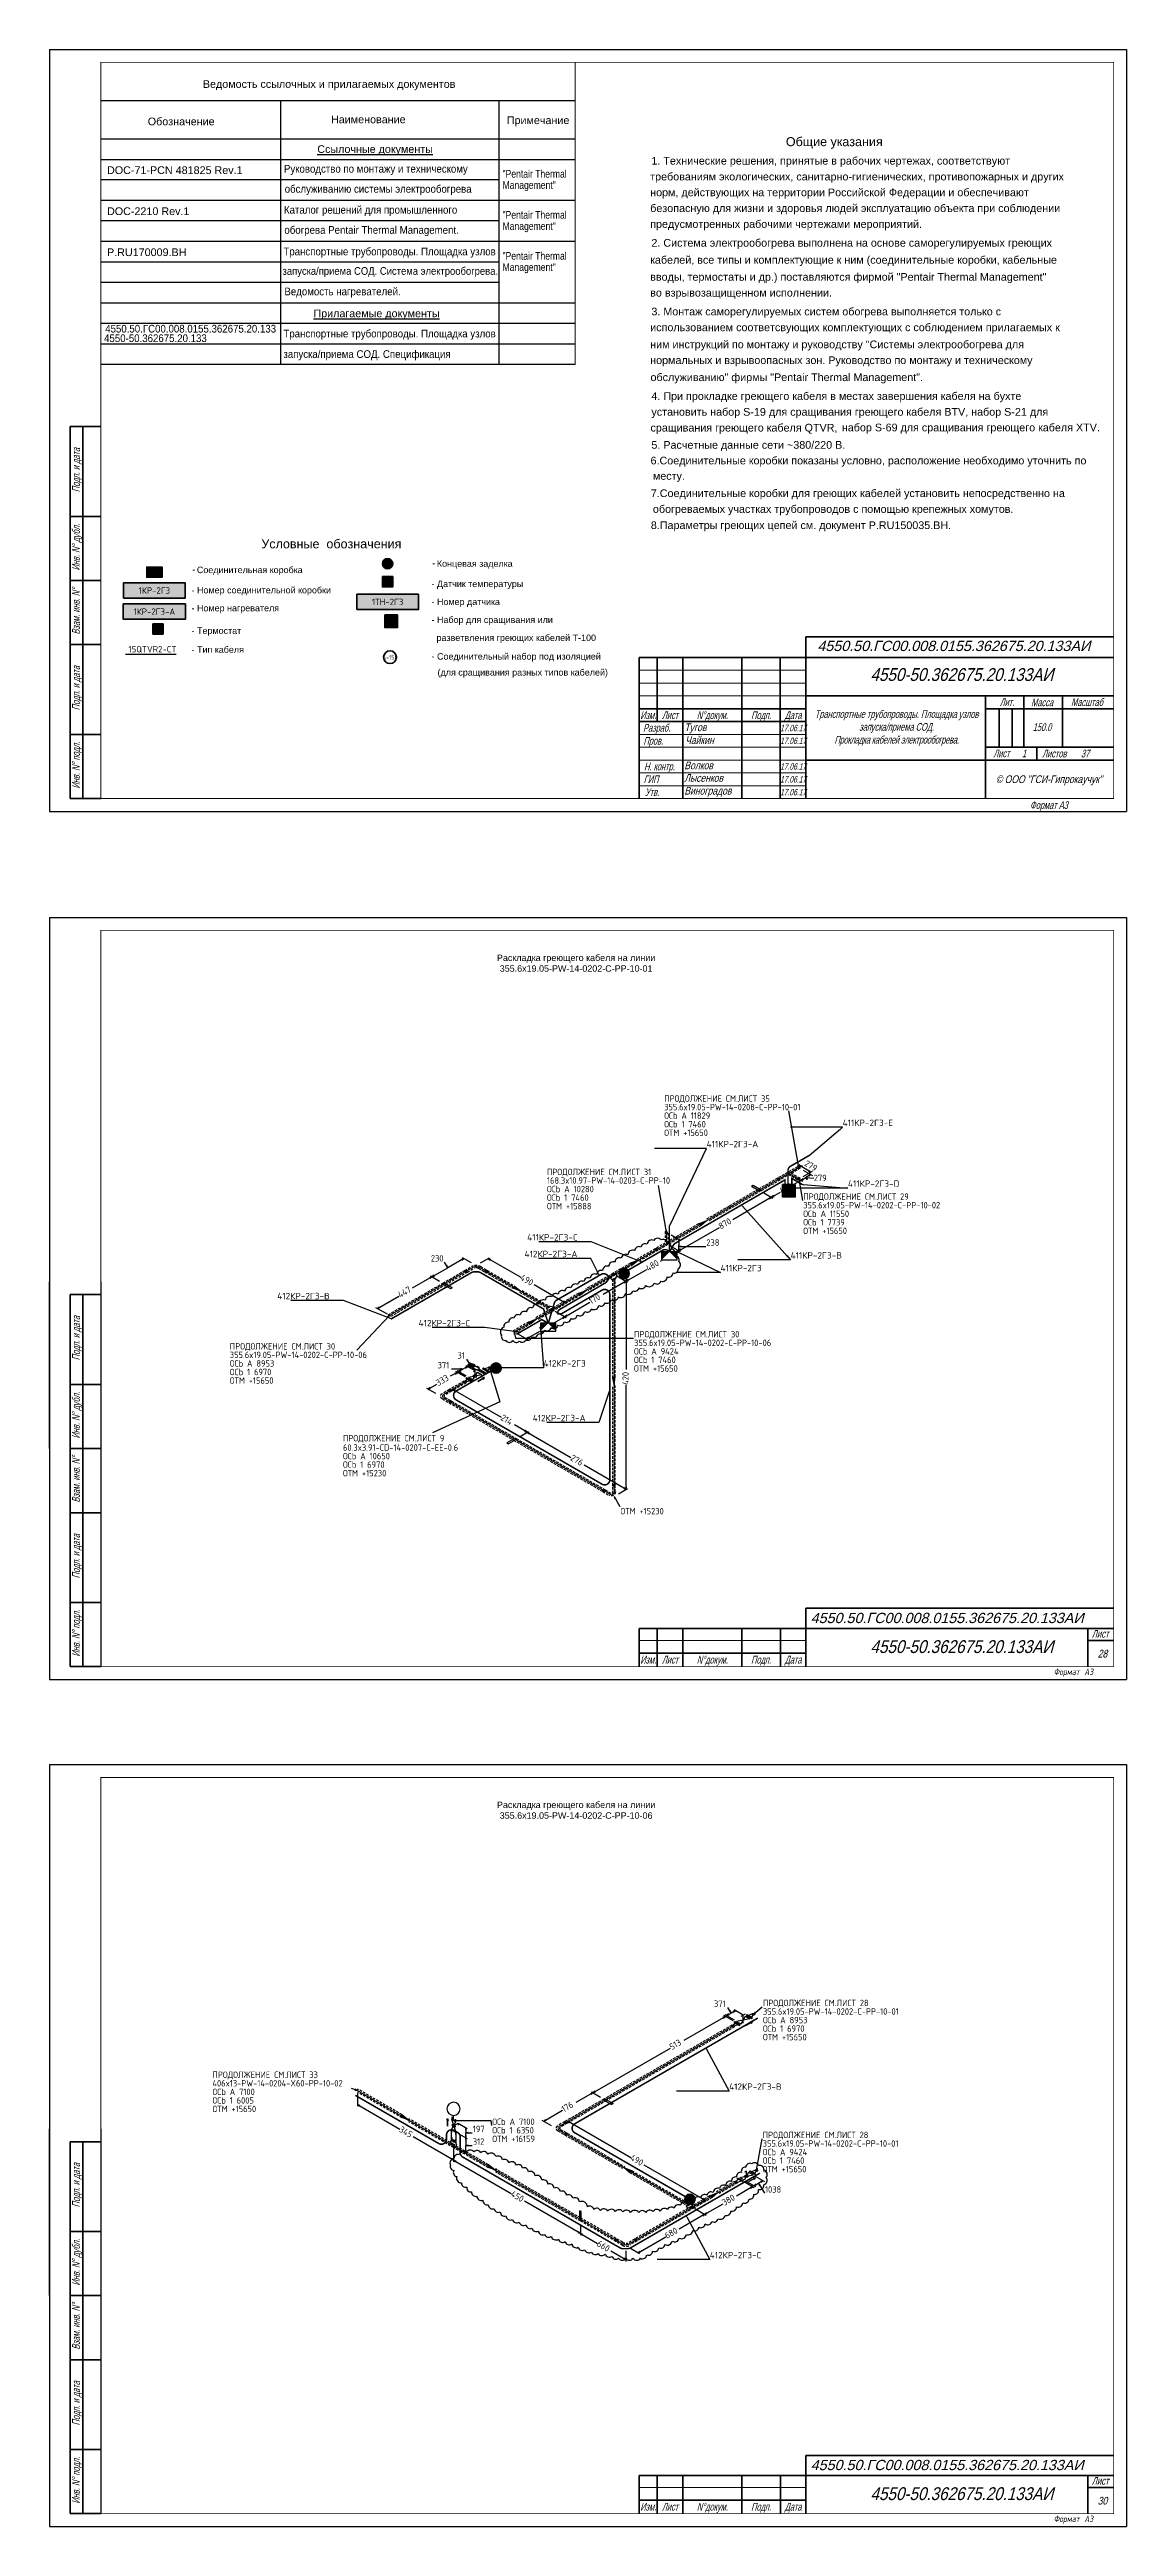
# Model space of a CAD drawing. Header units: millimetres. Extents: x 789 to 1209, y 747 to 1713.
import ezdxf
from ezdxf import colors
from ezdxf.entities.mleader import LeaderData, LeaderLine
from ezdxf.enums import TextEntityAlignment as Align
from ezdxf.math import Vec2, Vec3

# ---------------------------------------------------------------- set-up
doc = ezdxf.new("R2010")
doc.units = ezdxf.units.MM
doc.set_wipeout_variables(frame=1)
for name, pattern in [('GT100', [0.5, 0.333333, -0.166667]), ('GT110', [1.5, 1, -0.5]), ('HIDDEN', [0.375, 0.25, -0.125]), ('JIS_02_4.0', [5.5, 4, -1.5])]:
    doc.linetypes.add(name, pattern=pattern)
for name, color, linetype in [('1_k1_подз', 34, 'Continuous'), ('DRAW', 9, 'Continuous'), ('GT_1', 7, 'Continuous'), ('HEAT TRACING', 1, 'Continuous'), ('RAMKA', 2, 'Continuous'), ('TRACE', 1, 'HIDDEN')]:
    doc.layers.add(name, color=color, linetype=linetype)
for name, color, linetype, lineweight in [('HT_Equipment', 1, 'Continuous', 35), ('Сплошная толстая', 7, 'Continuous', 50), ('Сплошная тонкая', 7, 'Continuous', 20), ('Текст штампа', 7, 'Continuous', 0), ('Электрообогрев', 1, 'JIS_02_4.0', 30)]:
    doc.layers.add(name, color=color, linetype=linetype, lineweight=lineweight)
doc.styles.add('Aryal.cyr 3', font='arial.ttf', dxfattribs={"width": 0.666667, "oblique": 15, "height": 3})
doc.styles.add('ESKDU', font='eskd_u.shx')
doc.styles.add('HTX1', font='GOST2304A', dxfattribs={"width": 0.98})
doc.styles.add('Pentair Style 1', font='isocpeur.ttf')
doc.styles.get("Standard").update_dxf_attribs({"font": 'txt.shx'})
doc.styles.add('TycoThermal', font='simplex.shx', dxfattribs={"width": 0.8, "height": 2.5})

msp = doc.modelspace()

# ---------------------------------------------------------------- texts
at = {"color": 7, "style": 'Aryal.cyr 3'}
for s, height, p in [('Ведомость ссылочных и прилагаемых документов', 3, (848.61, 1697.69)), ('Обозначение', 3, (827.13, 1683.1)), ('Наименование', 3, (898.59, 1683.91)), ('Примечание', 3, (967.15, 1683.57)), ('Общие указания', 3.5, (1075.98, 1674.97)), ('Условные  обозначения', 3.5, (871.43, 1518.18))]:
    msp.add_text(s, height=height, dxfattribs=at).set_placement(p)
at = {"style": 'Aryal.cyr 3'}
for s, height, p in [('%%UСсылочные документы', 3, (893.25, 1672.32)), ('1. Технические решения, принятые в рабочих чертежах, соответствуют', 3, (1023.54, 1667.78)), ('DOC-71-PCN 481825 Rev.1', 3, (811.24, 1664.11)), ('требованиям экологических, санитарно-гигиенических, противопожарных и других', 3, (1023.07, 1661.61)), ('безопасную для жизни и здоровья людей эксплуатацию объекта при соблюдении', 3, (1023.07, 1649.28)), ('норм, действующих на территории Российской Федерации и обеспечивают', 3, (1023.07, 1655.45)), ('DOC-2210 Rev.1', 3, (811.24, 1648.11)), ('предусмотренных рабочими чертежами мероприятий.', 3, (1023.07, 1643.11)), ('Р.RU170009.ВН', 3, (811.24, 1632.11)), ('кабелей, все типы и комплектующие к ним (соединительные коробки, кабельные', 3, (1023.07, 1629.14)), ('2. Система электрообогрева выполнена на основе саморегулируемых греющих', 3, (1023.54, 1635.78)), ('вводы, термостаты и др.) поставляются фирмой "Pentair Thermal Management"', 3, (1023.07, 1622.5)), ('во взрывозащищенном исполнении.', 3, (1023.07, 1616.33)), ('%%UПрилагаемые документы', 3, (891.74, 1608.28)), ('использованием соответсвующих комплектующих с соблюдением прилагаемых к', 3, (1023.07, 1602.83)), ('3. Монтаж саморегулируемых систем обогрева выполняется только с', 3, (1023.54, 1609)), ('ним инструкций по монтажу и руководству "Системы электрообогрева для', 3, (1023.07, 1596.19)), ('нормальных и взрывоопасных зон. Руководство по монтажу и техническому', 3, (1023.07, 1590.02)), ('обслуживанию" фирмы "Pentair Thermal Management".', 3, (1023.19, 1583.38)), ('4. При прокладке греющего кабеля в местах завершения кабеля на бухте', 3, (1023.54, 1576.04)), ('сращивания греющего кабеля QTVR,', 3, (1023.19, 1563.71)), ('установить набор S-19 для сращивания греющего кабеля BTV, набор S-21 для', 3, (1023.54, 1569.88)), ('набор S-69 для сращивания греющего кабеля XTV.', 3, (1097.82, 1563.79)), ('5. Расчетные данные сети ~380/220 В.', 3, (1023.54, 1557)), ('- Термостат', 2.5, (844.21, 1484.83)), ('- Тип кабеля', 2.5, (844.21, 1477.44)), ('- Соединительный набор под изоляцией', 2.5, (937.81, 1474.8)), ('(для сращивания разных типов кабелей)', 2.5, (940.14, 1468.57))]:
    msp.add_text(s, height=height, dxfattribs=at).set_placement(p)
for s, width, p in [('Руководство по монтажу и техническому  ', 0.9, (880.24, 1664.65)), ('"Pentair Thermal ', 0.8, (965.48, 1662.68)), ('Management"', 0.8, (965.48, 1658.32)), ('Каталог решений для промышленного ', 0.9, (880.24, 1648.65)), (' обслуживанию системы электрообогрева ', 0.9, (879.48, 1656.81)), ('обогрева Pentair Thermal Management.', 0.9, (880.41, 1640.81)), ('"Pentair Thermal ', 0.8, (965.48, 1646.68)), ('Management"', 0.8, (965.48, 1642.32)), ('Транспортные трубопроводы. Площадка узлов', 0.9, (880.02, 1632.4)), ('"Pentair Thermal ', 0.8, (965.48, 1630.68)), ('запуска/приема СОД. Система электрообогрева. ', 0.88, (879.68, 1624.81)), ('Management"', 0.8, (965.48, 1626.32)), ('Ведомость нагревателей.  ', 0.9, (880.41, 1616.81)), ('4550.50.ГС00.008.0155.362675.20.133', 0.9, (810.53, 1602.3)), ('Транспортные трубопроводы. Площадка узлов', 0.9, (880.02, 1600.4)), ('4550-50.362675.20.133', 0.9, (810.09, 1598.59)), ('запуска/приема СОД. Спецификация', 0.9, (880.02, 1592.4))]:
    msp.add_text(s, height=3, dxfattribs=dict(at, width=width)).set_placement(p)
at = {"color": 0, "oblique": 10, "width": 0.7}
for p in [(1180.49, 1078.93), (1180.49, 748.7)]:
    msp.add_text('Формат А3', height=2.5, dxfattribs=at).set_placement(p)
at = {"char_height": 3, "width": 120.8324, "attachment_point": 1, "line_spacing_factor": 1.68, "style": 'Aryal.cyr 3'}
for s, insert in [('{\\W0.8;-\\H0.83333x;\\Q0;\\W1; Соединительная коробка\\P- Номер соединительной коробки\\P- Номер нагревателя}', (844.2, 1511.52)), ('{\\W0.8;-\\H0.83333x;\\Q0;\\W1; Концевая заделка\\P- Датчик температуры\\P- Номер датчика\\P- Набор для сращивания или \\P  разветвления греющих кабелей T-100}', (937.79, 1513.97))]:
    msp.add_mtext(s, dxfattribs=dict(at, insert=insert))
at = {"color": 0, "insert": (1119.17, 1448.11), "char_height": 3, "width": 70.0313, "attachment_point": 5, "style": 'Aryal.cyr 3'}
msp.add_mtext('{\\C256;Транспортные трубопроводы. Площадка узлов запуска/приема СОД.\\P\\T0.95;\\C0;Прокладка кабелей электрообогрева.}', dxfattribs=at)
at = {"color": 7, "linetype": 'Continuous', "ltscale": 3, "char_height": 2.5, "width": 99.0105, "attachment_point": 5, "style": 'ESKDU'}
for s, insert in [('{\\fArial|b0|i0|c204|p34;\\C0;Раскладка греющего кабеля на линии \\P355.6x19.05-PW-14-0202-C-PP-10-01}', (994.18, 1356.44)), ('{\\fArial|b0|i0|c204|p34;\\C0;Раскладка греющего кабеля на линии \\P355.6x19.05-PW-14-0202-C-PP-10-06}', (994.18, 1026.21))]:
    msp.add_mtext(s, dxfattribs=dict(at, insert=insert))
at = {"layer": 'GT_1', "style": 'HTX1', "width": 0.98}
for s, p in [('56', (920.22, 1488.13)), ('ПРОДОЛЖЕНИЕ СМ.ЛИСТ 35', (1028.52, 1302.42)), ('ОСЬ A 11829', (1028.52, 1295.76)), ('ОСЬ 1 7460', (1028.52, 1292.42)), ('355.6x19.05-PW-14-0208-C-PP-10-01', (1028.52, 1299.09)), ('ОТМ +15650', (1028.52, 1289.09)), ('ПРОДОЛЖЕНИЕ СМ.ЛИСТ 31', (982.81, 1273.8)), ('168.3x10.97-PW-14-0203-C-PP-10', (982.81, 1270.47)), ('ОСЬ A 10280', (982.81, 1267.14)), ('ОСЬ 1 7460', (982.81, 1263.8)), ('ПРОДОЛЖЕНИЕ СМ.ЛИСТ 29', (1082.76, 1264.18)), ('279', (1086.87, 1271.47)), ('ОТМ +15888', (982.81, 1260.47)), ('355.6x19.05-PW-14-0202-C-PP-10-02', (1082.76, 1260.85)), ('ОСЬ A 11550', (1082.76, 1257.51)), ('ОСЬ 1 7739', (1082.76, 1254.18)), ('238', (1044.96, 1246.28)), ('ОТМ +15650', (1082.76, 1250.85)), ('230', (937.52, 1240.13)), ('ПРОДОЛЖЕНИЕ СМ.ЛИСТ 30', (859.11, 1205.82)), ('355.6x19.05-PW-14-0202-C-PP-10-06', (1016.76, 1207.2)), ('ПРОДОЛЖЕНИЕ СМ.ЛИСТ 30', (1016.76, 1210.53)), ('ОСЬ A 8953', (859.11, 1199.15)), ('ОСЬ 1 6970', (859.11, 1195.82)), ('355.6x19.05-PW-14-0202-C-PP-10-06', (859.11, 1202.49)), ('371', (940.17, 1198.48)), ('31', (947.93, 1202.28)), ('ОСЬ A 9424', (1016.76, 1203.86)), ('ОСЬ 1 7460', (1016.76, 1200.53)), ('ОТМ +15650', (1016.76, 1197.2)), ('ОТМ +15650', (859.11, 1192.49)), ('60.3x3.91-CD-14-0207-C-EE-0.6', (903.26, 1166.36)), ('ПРОДОЛЖЕНИЕ СМ.ЛИСТ 9', (903.26, 1169.99)), ('ОСЬ A 10650', (903.26, 1163.03)), ('ОСЬ 1 6970', (903.26, 1159.7)), ('ОТМ +15230', (903.26, 1156.36)), ('ОТМ +15230', (1011.46, 1141.55)), ('371', (1047.94, 949.53)), ('355.6x19.05-PW-14-0202-C-PP-10-01', (1067.04, 946.5)), ('ПРОДОЛЖЕНИЕ СМ.ЛИСТ 28', (1067.04, 949.83)), ('ОСЬ A 8953', (1067.04, 943.16)), ('ОСЬ 1 6970', (1067.04, 939.83)), ('ОТМ +15650', (1067.04, 936.5)), ('ОСЬ A 7100', (852.35, 915.18)), ('406x13-PW-14-0204-X60-PP-10-02', (852.35, 918.51)), ('ПРОДОЛЖЕНИЕ СМ.ЛИСТ 33', (852.35, 921.85)), ('ОСЬ 1 6005', (852.35, 911.85)), ('ОТМ +15650', (852.35, 908.51)), ('197', (953.89, 900.73)), ('312', (953.89, 895.78)), ('ОСЬ A 7100', (961.49, 903.53)), ('ОСЬ 1 6350', (961.49, 900.2)), ('ОТМ +16159', (961.49, 896.86)), ('ПРОДОЛЖЕНИЕ СМ.ЛИСТ 28', (1066.94, 898.38)), ('ОСЬ A 9424', (1066.94, 891.71)), ('ОСЬ 1 7460', (1066.94, 888.38)), ('355.6x19.05-PW-14-0202-C-PP-10-01', (1066.94, 895.05)), ('ОТМ +15650', (1066.94, 885.05)), ('1038', (1067.84, 877.13))]:
    msp.add_text(s, height=2.5, dxfattribs=at).set_placement(p)
for s, rotation, p in [('279', 330, (1082.95, 1277.65)), ('400', 30, (1074.42, 1266.33)), ('870', 30, (1050.6, 1252.58)), ('480', 30, (1022.25, 1236.2)), ('447', 30, (925.57, 1225.83)), ('490', 330, (972.12, 1233.13)), ('170', 30, (1000.02, 1223.35)), ('206', 30, (980.57, 1212.13)), ('333', 30, (940.42, 1191.5)), ('420', 90, (1014.72, 1192.04)), ('214', 330, (964.48, 1178.54)), ('276', 330, (991.67, 1162.85)), ('513', 30, (1031.5, 932.63)), ('176', 30, (989.4, 908.35)), ('345', 330, (924.91, 901.02)), ('490', 330, (1014.97, 890)), ('450', 330, (968.41, 875.9)), ('380', 30, (1052, 871.93)), ('680', 30, (1029.62, 859.03)), ('660', 330, (1002.01, 856.47))]:
    msp.add_text(s, height=2.5, rotation=rotation, dxfattribs=at).set_placement(p)
at = {"layer": 'HT_Equipment', "style": 'Pentair Style 1'}
for s, p in [('PT', (920.67, 1505.14)), ('TH', (831.1, 1486.69))]:
    msp.add_text(s, height=1.8, dxfattribs=at).set_placement(p, align=Align.MIDDLE_CENTER)
at = {"layer": 'HT_Equipment', "style": 'Pentair Style 1', "width": 0.8}
msp.add_text('S-150', height=1.8, dxfattribs=at).set_placement((921.63, 1475.62), align=Align.MIDDLE_CENTER)
at = {"layer": 'HT_Equipment', "color": 1, "style": 'Pentair Style 1'}
for tag, text, p in [('1КР-2Г3', 'EHT-1xxx-JB', (829.71, 1501.74)), ('1ТН-2Г3', 'EHT-1xxx-TH', (920.67, 1497.28)), ('1КР-2Г3-А', '-', (829.71, 1493.5)), ('15QTVR2-CT', '-', (828.95, 1478.85))]:
    msp.add_attdef(tag, text=text, height=2.5, dxfattribs=at).set_placement(p, align=Align.MIDDLE_CENTER)
at = {"layer": 'HT_Equipment', "color": 1, "linetype": 'Continuous', "style": 'Pentair Style 1'}
msp.add_attdef('THERMOSTAT_TYPE', text='+', height=0.025, dxfattribs=at).set_placement((831.01, 1486.75), align=Align.MIDDLE_CENTER)
at = {"layer": 'RAMKA', "color": 7, "lineweight": 20, "style": 'Aryal.cyr 3'}
for s, p in [('6.Соединительные коробки показаны условно, расположение необходимо уточнить по', (1023.21, 1550.9)), ('месту.', (1024.13, 1544.91)), ('7.Соединительные коробки для греющих кабелей установить непосредственно на', (1023.32, 1538.16)), ('8.Параметры греющих цепей см. документ Р.RU150035.ВН.', (1023.32, 1525.69)), ('обогреваемых участках трубопроводов с помощью крепежных хомутов.', (1024.13, 1532))]:
    msp.add_text(s, height=3, dxfattribs=at).set_placement(p)
at = {"layer": 'RAMKA', "color": 7, "lineweight": 20, "style": 'Aryal.cyr 3', "oblique": 15, "width": 0.666667}
for s, p in [('Подп. и дата', (799.13, 1210.26)), ('Инв. N%%D дубл.', (799.13, 1180.24)), ('Взам. инв. N%%D', (799.13, 1155.24)), ('Подп. и дата', (799.13, 1125.24)), ('Инв. N%%D подл.', (799.13, 1095.24)), ('Подп. и дата', (799.13, 880.03)), ('Инв. N%%D дубл.', (799.13, 850)), ('Взам. инв. N%%D', (799.13, 825)), ('Подп. и дата', (799.13, 795)), ('Инв. N%%D подл.', (799.13, 765))]:
    msp.add_text(s, height=3, rotation=90, dxfattribs=at).set_placement(p, align=Align.MIDDLE_CENTER)
at = {"layer": 'RAMKA', "color": 0, "lineweight": 20, "style": 'Aryal.cyr 3', "oblique": 15, "width": 0.726944}
for p, p2 in [((1195.26, 1093.49), (1201.88, 1093.49)), ((1195.26, 763.26), (1201.88, 763.26))]:
    msp.add_text('Лист', height=3, dxfattribs=at).set_placement(p, p2, align=Align.FIT)
at = {"layer": 'RAMKA', "color": 0, "lineweight": 20, "style": 'Aryal.cyr 3', "oblique": 15, "width": 0.666667}
for s, p in [('Изм.', (1022.31, 1084.91)), ('Лист', (1030.81, 1084.91)), ('N%%Dдокум.', (1047.31, 1084.91)), ('Подп.', (1066.31, 1084.91)), ('Дата', (1078.81, 1084.91)), ('Изм.', (1022.31, 754.68)), ('Лист', (1030.81, 754.68)), ('N%%Dдокум.', (1047.31, 754.68)), ('Подп.', (1066.31, 754.68)), ('Дата', (1078.81, 754.68))]:
    msp.add_text(s, height=3, dxfattribs=at).set_placement(p, align=Align.MIDDLE_CENTER)
at = {"layer": 'RAMKA', "color": 0, "lineweight": 20, "style": 'Aryal.cyr 3', "oblique": 15, "width": 0.8}
for s, p in [('28', (1197.58, 1085.75)), ('30', (1197.58, 755.52))]:
    msp.add_text(s, height=3, dxfattribs=at).set_placement(p)
at = {"layer": 'Текст штампа', "lineweight": 20, "style": 'Aryal.cyr 3', "oblique": 15, "width": 0.666667}
for s, p in [('Подп. и дата', (799.13, 1548.68)), ('Инв. N%%D дубл.', (799.13, 1518.65)), ('Взам. инв. N%%D', (799.13, 1493.65)), ('Подп. и дата', (799.13, 1463.65)), ('Инв. N%%D подл.', (799.13, 1433.65))]:
    msp.add_text(s, height=3, rotation=90, dxfattribs=at).set_placement(p, align=Align.MIDDLE_CENTER)
at = {"layer": 'Текст штампа', "color": 0, "lineweight": 20, "style": 'Aryal.cyr 3', "oblique": 15}
for p in [(1141.48, 1480.13), (1138.87, 1101.17), (1138.87, 770.94)]:
    msp.add_text('4550.50.ГС00.008.0155.362675.20.133АИ', height=4, dxfattribs=at).set_placement(p, align=Align.MIDDLE_CENTER)
for s, height, width, p in [('4550-50.362675.20.133АИ', 5, 0.85, (1144.6, 1468.96)), ('17.06.17', 2.5, 0.6, (1078.81, 1448.13)), ('150.0', 3, 0.666667, (1175.89, 1448.46)), ('17.06.17', 2.5, 0.6, (1078.81, 1443.13)), ('17.06.17', 2.5, 0.6, (1078.81, 1433.13)), ('17.06.17', 2.5, 0.6, (1078.81, 1428.13)), ('17.06.17', 2.5, 0.6, (1078.81, 1423.13)), ('4550-50.362675.20.133АИ', 5, 0.85, (1144.6, 1090)), ('4550-50.362675.20.133АИ', 5, 0.85, (1144.6, 759.77))]:
    msp.add_text(s, height=height, dxfattribs=dict(at, width=width)).set_placement(p, align=Align.MIDDLE_CENTER)
at = {"layer": 'Текст штампа', "lineweight": 20, "style": 'Aryal.cyr 3', "oblique": 15, "width": 0.666667}
for s, p in [('Лит.', (1162.22, 1458.21)), ('Масса', (1175.91, 1458.13)), ('Масштаб', (1193.41, 1458.2)), ('Изм.', (1022.31, 1453.13)), ('Разраб.', (1025.59, 1448.2)), ('Лист', (1030.81, 1453.13)), ('N%%Dдокум.', (1047.31, 1453.13)), ('Подп.', (1066.31, 1453.13)), ('Дата', (1078.81, 1453.13)), ('Пров.', (1024.26, 1443.13)), ('Лист      1', (1163.29, 1438.22)), ('Листов       37', (1185.12, 1438.16)), ('ГИП', (1023.4, 1428.13)), ('Н. контр.', (1026.66, 1433.13)), ('Утв.', (1023.81, 1423.13)), ('Формат А3', (1178.56, 1418.06))]:
    msp.add_text(s, height=3, dxfattribs=at).set_placement(p, align=Align.MIDDLE_CENTER)
at = {"layer": 'Текст штампа', "lineweight": 20, "style": 'Aryal.cyr 3', "oblique": 15, "width": 0.8}
for s, p in [('Тугов', (1036.41, 1446.9)), ('Чайкин', (1036.69, 1441.87)), ('Лысенков', (1036.38, 1427.15)), ('Волков', (1036.38, 1432.04)), ('© ООО "ГСИ-Гипрокаучук"', (1157.89, 1426.67)), ('Виноградов', (1036.38, 1422.15))]:
    msp.add_text(s, height=3, dxfattribs=at).set_placement(p)

# ---------------------------------------------------------------- blocks, each defined once
blk = doc.blocks.new('GA_END-SEAL')
at = {"layer": 'HT_Equipment', "color": 7, "true_color": 0xffffff, "const_width": 200}
blk.add_lwpolyline([(-100, 0, 1), (100, 0, 1)], format="xyb", close=True, dxfattribs=at)
at = {"layer": 'HT_Equipment'}
blk.add_circle((0, 0), 200, dxfattribs=at)
at = {"layer": 'HT_Equipment', "style": 'Pentair Style 1'}
blk.add_text('ES', height=180, dxfattribs=at).set_placement((0, 0), align=Align.MIDDLE_CENTER)
blk = doc.blocks.new('SENSOR')
at = {"layer": 'DRAW', "const_width": 0.5}
for points in [[(-5, 0, 1), (-4, 0, 1)], [(0, 0, 1), (0, 0, 1)]]:
    blk.add_lwpolyline(points, format="xyb", close=True, dxfattribs=at)
at = {"layer": 'DRAW', "const_width": 1}
blk.add_lwpolyline([(-4, 0), (0, 0)], dxfattribs=at)
blk = doc.blocks.new('EHT_Tstat_Straight')
at = {"layer": 'HT_Equipment'}
for p, q in [((0, -14), (0, -6)), ((3, -14), (0, -14))]:
    blk.add_line(p, q, dxfattribs=at)
blk.add_lwpolyline([(-3, 0), (3, 0), (3, -6), (-3, -6)], close=True, dxfattribs=at)
at = {"layer": 'HT_Equipment', "color": 7, "true_color": 0xffffff}
blk.add_solid([(-3, -6), (-3, 0), (3, -6), (3, 0)], dxfattribs=at)
at = {"layer": 'DRAW', "xscale": -1}
blk.add_blockref('SENSOR', (3, -14), dxfattribs=at)
at = {"layer": 'HT_Equipment', "color": 1, "linetype": 'Continuous', "style": 'Pentair Style 1'}
blk.add_attdef('THERMOSTAT_TYPE', text='', height=2.5, dxfattribs=at).set_placement((0, -3), align=Align.MIDDLE_CENTER)
blk = doc.blocks.new('A$C5FC71D89')
at = {"layer": 'HEAT TRACING', "true_color": 0xffffff}
blk.add_hatch(color=7, dxfattribs=at).paths.add_polyline_path([(2.5, 0), (-2.5, 0), (-2.5, -5), (2.5, -5)])
at = {"layer": 'HEAT TRACING'}
for points in [[(-2.5, -5), (-2.5, 0), (2.5, 0), (2.5, -5), (-2.5, -5)], [(2.5, 0), (1.7, 0), (0, 0), (-1.56, 0), (-2.5, 0)], [(2.5, -5), (1.7, -5), (0, -5), (-1.56, -5), (-2.5, -5)]]:
    blk.add_lwpolyline(points, dxfattribs=at)
at = {"layer": 'HEAT TRACING', "style": 'TycoThermal', "width": 0.8}
blk.add_text('T', height=2.5, dxfattribs=at).set_placement((-0.68, -3.73))
blk = doc.blocks.new('Пит. коробка')
at = {"linetype": 'ByBlock'}
blk.add_wipeout([(-1066526.87, -1146193.52), (-1066520.87, -1146193.52), (-1066520.87, -1146190.52), (-1066526.87, -1146190.52)], dxfattribs=at).dxf.layer = 'Электрообогрев'
at = {"layer": 'Электрообогрев', "linetype": 'ByBlock'}
blk.add_lwpolyline([(-1066526.87, -1146193.52), (-1066520.87, -1146193.52), (-1066520.87, -1146190.52), (-1066526.87, -1146190.52)], close=True, dxfattribs=at)
blk.add_lwpolyline([(-1066526.87, -1146193.52), (-1066525.37, -1146193.52), (-1066523.87, -1146193.52), (-1066522.37, -1146193.52), (-1066520.87, -1146193.52)], dxfattribs=at)
for points in [[(-1066526.87, -1146193.52), (-1066526.87, -1146190.52), (-1066523.87, -1146190.52)], [(-1066520.87, -1146193.52), (-1066520.87, -1146190.52), (-1066523.87, -1146190.52)]]:
    blk.add_solid(points, dxfattribs=at)
blk = doc.blocks.new('_Dot')
at = {"color": 0, "linetype": 'ByBlock', "lineweight": -2}
blk.add_line((-0.5, 0), (-1, 0), dxfattribs=at)
at = {"color": 0, "linetype": 'ByBlock', "const_width": 0.5}
blk.add_lwpolyline([(-0.25, 0, 1), (0.25, 0, 1)], format="xyb", close=True, dxfattribs=at)

# ---------------------------------------------------------------- linework, layer by layer
at = {"linetype": 'Continuous'}
for p, q in [((788.81, 1712.63), (788.81, 1415.63)), ((788.81, 1712.63), (1208.81, 1712.63)), ((1208.81, 1712.63), (1208.81, 1415.63)), ((788.81, 1415.63), (1208.81, 1415.63)), ((788.81, 1374.22), (788.81, 1077.22)), ((788.81, 1374.22), (1208.81, 1374.22)), ((1208.81, 1374.22), (1208.81, 1077.22)), ((788.81, 1077.22), (1208.81, 1077.22)), ((788.81, 1043.99), (788.81, 746.99)), ((788.81, 1043.99), (1208.81, 1043.99)), ((1208.81, 1043.99), (1208.81, 746.99)), ((788.81, 746.99), (1208.81, 746.99))]:
    msp.add_line(p, q, dxfattribs=at)
at = {"color": 7}
for p, q in [((808.81, 1692.79), (993.81, 1692.79)), ((878.99, 1589.79), (878.99, 1692.79)), ((964.2, 1589.79), (964.2, 1692.79)), ((808.81, 1677.79), (993.81, 1677.79)), ((788.81, 1167.22), (788.81, 1232.22)), ((808.81, 1232.22), (808.81, 1082.22)), ((788.81, 836.99), (788.81, 901.99)), ((808.81, 901.99), (808.81, 751.99))]:
    msp.add_line(p, q, dxfattribs=at)
for p, q in [((809.2, 1677.79), (993.81, 1677.79)), ((808.81, 1669.79), (993.81, 1669.79)), ((964.2, 1661.79), (808.81, 1661.79)), ((993.81, 1653.79), (808.81, 1653.79)), ((964.2, 1645.79), (808.81, 1645.79)), ((993.81, 1637.79), (808.81, 1637.79)), ((964.2, 1629.79), (808.81, 1629.79)), ((964.2, 1621.79), (808.81, 1621.79)), ((993.81, 1613.79), (808.81, 1613.79)), ((993.81, 1605.79), (808.81, 1605.79)), ((993.81, 1597.79), (808.81, 1597.79)), ((993.81, 1589.79), (808.81, 1589.79))]:
    msp.add_line(p, q)
at = {"linetype": 'Continuous', "const_width": 0.3}
for points in [[(808.81, 1707.63), (1203.81, 1707.63), (1203.81, 1420.63), (808.81, 1420.63)], [(808.81, 1369.22), (1203.81, 1369.22), (1203.81, 1082.22), (808.81, 1082.22)], [(808.81, 1038.99), (1203.81, 1038.99), (1203.81, 751.99), (808.81, 751.99)]]:
    msp.add_lwpolyline(points, close=True, dxfattribs=at)
msp.add_lwpolyline([(808.81, 1589.79), (808.81, 1707.63), (993.81, 1707.63), (993.81, 1589.79)], dxfattribs=at)
at = {"layer": 'GT_1', "flags": 128}
for points in [[(1081.01, 1276.78), (1077.11, 1298.93)], [(1077.96, 1275.03), (1082.41, 1277.58)], [(1081.01, 1276.78), (1081.01, 1277.08), (1080.56, 1277.03), (1080.46, 1276.78), (1081.01, 1276.48), (1081.46, 1276.53), (1081.56, 1276.78), (1081.01, 1277.08), (1080.56, 1276.83), (1081.36, 1276.78), (1081.36, 1276.58), (1081.01, 1276.58), (1081.01, 1276.78)], [(1080.66, 1277.73), (1081.01, 1276.78), (1081.01, 1277.78)], [(1080.91, 1277.63), (1081.86, 1277.28), (1081.11, 1277.93)], [(1081.86, 1277.28), (1081.61, 1277.43)], [(1085.76, 1275.03), (1081.61, 1277.43)], [(1082.76, 1275.78), (1086.31, 1273.73)], [(1082.76, 1273.28), (1086.31, 1275.33)], [(1084.81, 1275.38), (1085.76, 1275.03), (1085.01, 1275.68)], [(1029.46, 1251.53), (1026.26, 1269.73)], [(1070.41, 1265.18), (1055.31, 1256.43)], [(1066.11, 1268.03), (1063.21, 1269.73), (1062.56, 1269.38)], [(1066.11, 1268.03), (1065.46, 1267.68), (1062.56, 1269.38)], [(1067.41, 1266.93), (1070.96, 1264.88)], [(1067.41, 1266.93), (1070.96, 1264.88)], [(1069.66, 1264.53), (1070.41, 1265.18), (1069.46, 1264.83)], [(1070.41, 1265.18), (1073.91, 1267.18)], [(1071.16, 1265.83), (1070.41, 1265.18), (1071.36, 1265.53)], [(1073.21, 1272.28), (1073.21, 1272.58), (1072.76, 1272.53), (1072.66, 1272.28), (1073.21, 1271.98), (1073.66, 1272.03), (1073.76, 1272.28), (1073.21, 1272.58), (1072.76, 1272.33), (1073.56, 1272.28), (1073.56, 1272.08), (1073.21, 1272.08), (1073.21, 1272.28)], [(1077.96, 1274.03), (1082.41, 1271.48)], [(1077.96, 1274.03), (1082.41, 1271.48)], [(1081.86, 1271.78), (1079.11, 1270.18)], [(1081.11, 1271.13), (1081.86, 1271.78), (1080.91, 1271.43)], [(1081.36, 1271.33), (1081.01, 1272.28), (1081.01, 1271.28)], [(1081.01, 1272.28), (1082.51, 1263.93)], [(1081.86, 1271.78), (1083.81, 1272.93)], [(1082.61, 1272.43), (1081.86, 1271.78), (1082.81, 1272.13)], [(1085.76, 1274.03), (1083.81, 1272.93)], [(1084.46, 1272.18), (1083.81, 1272.93), (1084.16, 1271.98)], [(1083.81, 1272.93), (1086.94, 1272.69)], [(1085.01, 1273.38), (1085.76, 1274.03), (1084.81, 1273.68)], [(1042.41, 1254.48), (1041.86, 1254.78), (1045.16, 1256.08), (1042.91, 1254.18), (1041.91, 1254.78), (1044.91, 1255.93), (1042.86, 1254.23), (1042.01, 1254.73), (1044.61, 1255.78), (1042.81, 1254.28), (1042.06, 1254.68), (1044.36, 1255.58), (1042.71, 1254.28), (1042.11, 1254.63), (1044.11, 1255.48), (1042.66, 1254.33), (1042.21, 1254.58), (1043.81, 1255.28), (1042.56, 1254.38), (1042.26, 1254.58), (1043.61, 1255.18), (1042.51, 1254.43), (1042.36, 1254.53), (1043.31, 1254.98), (1042.46, 1254.48), (1042.41, 1254.48), (1045.16, 1256.08)], [(1029.11, 1252.48), (1029.46, 1251.53), (1029.46, 1252.53)], [(1030.31, 1246.53), (1034.76, 1243.98)], [(1030.31, 1246.53), (1034.76, 1243.98)], [(1030.31, 1246.53), (1034.76, 1243.98)], [(1031.21, 1250.53), (1034.76, 1248.48)], [(1033.36, 1249.28), (1033.36, 1249.58), (1032.91, 1249.53), (1032.81, 1249.28), (1033.36, 1248.98), (1033.81, 1249.03), (1033.91, 1249.28), (1033.36, 1249.58), (1032.91, 1249.33), (1033.71, 1249.28), (1033.71, 1249.08), (1033.36, 1249.08), (1033.36, 1249.28)], [(1034.36, 1247.78), (1034.21, 1248.78), (1034.06, 1247.78)], [(1034.21, 1244.28), (1050.11, 1253.43)], [(1034.21, 1248.78), (1034.21, 1246.53)], [(1034.21, 1244.28), (1034.21, 1246.53)], [(1035.21, 1246.18), (1034.21, 1246.03), (1035.21, 1245.88)], [(1034.21, 1246.03), (1044.71, 1246.03)], [(937.96, 1234.13), (944.16, 1237.73)], [(944.16, 1237.73), (942.91, 1239.88)], [(943.51, 1238.48), (944.16, 1237.73), (943.81, 1238.68)], [(950.41, 1241.33), (944.16, 1237.73)], [(949.66, 1240.68), (950.41, 1241.33), (949.46, 1240.98)], [(953.41, 1239.58), (949.86, 1241.63)], [(951.26, 1236.33), (951.26, 1236.03), (951.71, 1236.08), (951.81, 1236.33), (951.26, 1236.63), (950.81, 1236.58), (950.71, 1236.33), (951.26, 1236.03), (951.71, 1236.28), (950.91, 1236.33), (950.91, 1236.53), (951.26, 1236.53), (951.26, 1236.33)], [(956.91, 1239.58), (960.46, 1241.63)], [(959.06, 1236.33), (958.51, 1236.33), (958.61, 1236.08), (959.06, 1236.03), (959.61, 1236.33), (959.51, 1236.58), (959.06, 1236.63), (958.51, 1236.33), (958.96, 1236.08), (959.06, 1236.53), (959.41, 1236.53), (959.41, 1236.33), (959.06, 1236.33)], [(960.86, 1240.98), (959.91, 1241.33), (960.66, 1240.68)], [(959.91, 1241.33), (972.61, 1233.98)], [(1010.71, 1236.18), (1014.26, 1238.23)], [(1013.86, 1236.93), (1013.71, 1237.93), (1013.56, 1236.93)], [(1013.71, 1237.93), (1013.71, 1198.03)], [(1013.71, 1232.43), (1021.76, 1237.08)], [(1015.86, 1239.18), (1015.31, 1239.48), (1018.61, 1240.78), (1016.36, 1238.88), (1015.36, 1239.48), (1018.36, 1240.63), (1016.31, 1238.93), (1015.46, 1239.43), (1018.06, 1240.48), (1016.26, 1238.98), (1015.51, 1239.38), (1017.81, 1240.28), (1016.16, 1238.98), (1015.56, 1239.33), (1017.56, 1240.18), (1016.11, 1239.03), (1015.66, 1239.28), (1017.26, 1239.98), (1016.01, 1239.08), (1015.71, 1239.28), (1017.06, 1239.88), (1015.96, 1239.13), (1015.81, 1239.23), (1016.76, 1239.68), (1015.91, 1239.18), (1015.86, 1239.18), (1018.61, 1240.78)], [(1025.56, 1244.78), (1025.56, 1245.08), (1025.11, 1245.03), (1025.01, 1244.78), (1025.56, 1244.48), (1026.01, 1244.53), (1026.11, 1244.78), (1025.56, 1245.08), (1025.11, 1244.83), (1025.91, 1244.78), (1025.91, 1244.58), (1025.56, 1244.58), (1025.56, 1244.78)], [(1034.21, 1244.28), (1026.96, 1240.08)], [(1033.46, 1243.63), (1034.21, 1244.28), (1033.26, 1243.93)], [(1034.06, 1245.28), (1034.21, 1244.28), (1034.36, 1245.28)], [(1034.96, 1244.93), (1034.21, 1244.28), (1035.16, 1244.63)], [(916.66, 1221.83), (925.06, 1226.68)], [(937.96, 1234.13), (930.26, 1229.68)], [(937.21, 1233.48), (937.96, 1234.13), (937.01, 1233.78)], [(940.96, 1232.38), (937.41, 1234.43)], [(940.96, 1232.38), (937.41, 1234.43)], [(938.71, 1234.78), (937.96, 1234.13), (938.91, 1234.48)], [(942.26, 1231.28), (942.91, 1231.63), (945.81, 1229.98)], [(942.26, 1231.28), (945.16, 1229.58), (945.81, 1229.98)], [(972.61, 1228.53), (969.26, 1229.83), (970.31, 1230.43), (972.61, 1228.53), (969.36, 1229.83), (970.31, 1230.38), (972.36, 1228.68), (969.41, 1229.88), (970.21, 1230.33), (972.11, 1228.83), (969.51, 1229.93), (970.16, 1230.33), (971.86, 1228.98), (969.56, 1229.98), (970.06, 1230.28), (971.56, 1229.13), (969.61, 1230.03), (970.01, 1230.23), (971.31, 1229.28), (969.71, 1230.03), (969.96, 1230.18), (971.06, 1229.43), (969.76, 1230.08), (969.86, 1230.13), (970.76, 1229.58), (969.86, 1230.13)], [(989.76, 1224.08), (977.81, 1230.98)], [(995.56, 1227.43), (995.01, 1227.73), (998.31, 1229.03), (996.06, 1227.13), (995.06, 1227.73), (998.06, 1228.88), (996.01, 1227.18), (995.16, 1227.68), (997.76, 1228.73), (995.96, 1227.23), (995.21, 1227.63), (997.51, 1228.53), (995.86, 1227.23), (995.26, 1227.58), (997.26, 1228.43), (995.81, 1227.28), (995.36, 1227.53), (996.96, 1228.23), (995.71, 1227.33), (995.41, 1227.53), (996.76, 1228.13), (995.66, 1227.38), (995.51, 1227.48), (996.46, 1227.93), (995.61, 1227.43), (995.56, 1227.43), (998.31, 1229.03)], [(1013.71, 1232.43), (1004.71, 1227.23)], [(1008.96, 1235.18), (1008.31, 1234.78), (1007.76, 1233.48), (1008.31, 1232.83), (1009.71, 1233.63), (1010.16, 1234.88), (1009.71, 1235.58), (1008.96, 1235.18)], [(1008.96, 1235.18), (1008.96, 1235.48), (1008.51, 1235.43), (1008.41, 1235.18), (1008.96, 1234.88), (1009.41, 1234.93), (1009.51, 1235.18), (1008.96, 1235.48), (1008.51, 1235.23), (1009.31, 1235.18), (1009.31, 1234.98), (1008.96, 1234.98), (1008.96, 1235.18)], [(1008.96, 1233.23), (1008.71, 1232.78), (1008.51, 1232.98), (1008.71, 1233.38), (1009.21, 1233.68), (1009.41, 1233.48), (1009.21, 1233.08), (1008.71, 1232.78), (1008.71, 1233.28), (1009.16, 1233.13), (1009.31, 1233.43), (1009.16, 1233.53), (1008.96, 1233.23)], [(1009.81, 1234.68), (1014.26, 1232.13)], [(1010.71, 1234.18), (1014.26, 1232.13)], [(1012.96, 1231.78), (1013.71, 1232.43), (1012.76, 1232.08)], [(1014.46, 1233.08), (1013.71, 1232.43), (1014.66, 1232.78)], [(921.41, 1219.08), (908.68, 1205.58)], [(920.56, 1219.58), (916.11, 1222.13)], [(917.41, 1222.48), (916.66, 1221.83), (917.61, 1222.18)], [(920.86, 1218.23), (921.41, 1219.08), (920.61, 1218.48)], [(976.16, 1216.23), (975.61, 1216.53), (978.91, 1217.83), (976.66, 1215.93), (975.66, 1216.53), (978.66, 1217.68), (976.61, 1215.98), (975.76, 1216.48), (978.36, 1217.53), (976.56, 1216.03), (975.81, 1216.43), (978.11, 1217.33), (976.46, 1216.03), (975.86, 1216.38), (977.86, 1217.23), (976.41, 1216.08), (975.96, 1216.33), (977.56, 1217.03), (976.31, 1216.13), (976.01, 1216.33), (977.36, 1216.93), (976.26, 1216.18), (976.11, 1216.28), (977.06, 1216.73), (976.21, 1216.23), (976.16, 1216.23), (978.91, 1217.83)], [(985.01, 1221.33), (984.36, 1220.93), (982.96, 1221.13), (982.66, 1221.93), (984.06, 1222.73), (985.36, 1222.53), (985.76, 1221.73), (985.01, 1221.33)], [(983.31, 1222.33), (982.76, 1222.33), (982.86, 1222.08), (983.31, 1222.03), (983.86, 1222.33), (983.76, 1222.58), (983.31, 1222.63), (982.76, 1222.33), (983.21, 1222.08), (983.31, 1222.53), (983.66, 1222.53), (983.66, 1222.33), (983.31, 1222.33)], [(985.01, 1221.33), (985.01, 1221.63), (984.56, 1221.58), (984.46, 1221.33), (985.01, 1221.03), (985.46, 1221.08), (985.56, 1221.33), (985.01, 1221.63), (984.56, 1221.38), (985.36, 1221.33), (985.36, 1221.13), (985.01, 1221.13), (985.01, 1221.33)], [(989.76, 1218.58), (985.26, 1215.98)], [(985.86, 1220.83), (990.31, 1218.28)], [(986.76, 1222.33), (990.31, 1224.38)], [(986.76, 1220.33), (990.31, 1218.28)], [(988.81, 1224.43), (989.76, 1224.08), (989.01, 1224.73)], [(989.01, 1217.93), (989.76, 1218.58), (988.81, 1218.23)], [(989.76, 1218.58), (999.51, 1224.23)], [(990.51, 1219.23), (989.76, 1218.58), (990.71, 1218.93)], [(970.41, 1211.78), (970.06, 1212.73), (970.06, 1211.73)], [(970.06, 1212.73), (970.51, 1210.28), (1016.51, 1210.28)], [(970.91, 1212.23), (975.36, 1209.68)], [(974.81, 1209.98), (980.06, 1212.98)], [(975.56, 1210.63), (974.81, 1209.98), (975.76, 1210.33)], [(960.46, 1198.73), (964.4, 1185.49), (938.19, 1173.3)], [(950.06, 1198.23), (945.56, 1198.23)], [(951.36, 1195.48), (947.81, 1197.53)], [(948.36, 1197.23), (950.06, 1198.23)], [(949.11, 1197.88), (948.36, 1197.23), (949.31, 1197.58)], [(949.06, 1198.08), (950.06, 1198.23), (949.06, 1198.38)], [(951.81, 1199.23), (950.06, 1198.23)], [(951.06, 1198.58), (951.81, 1199.23), (950.86, 1198.88)], [(954.81, 1197.48), (951.26, 1199.53)], [(952.86, 1199.88), (951.61, 1202.03)], [(955.31, 1197.78), (951.76, 1199.83)], [(952.21, 1200.63), (952.86, 1199.88), (952.51, 1200.83)], [(953.91, 1198.93), (952.76, 1198.93), (952.21, 1199.28), (952.21, 1199.93), (952.76, 1200.23), (953.91, 1200.23), (954.51, 1199.93), (954.51, 1199.23)], [(952.21, 1199.28), (953.91, 1200.23)], [(952.21, 1199.58), (953.36, 1200.23)], [(953.91, 1198.93), (952.21, 1199.93)], [(952.21, 1199.93), (954.51, 1199.93)], [(953.36, 1198.93), (952.21, 1199.58)], [(952.21, 1199.58), (954.51, 1199.58)], [(952.21, 1199.28), (954.51, 1199.23)], [(954.21, 1199.08), (952.51, 1200.08)], [(952.51, 1199.08), (954.21, 1200.08)], [(952.51, 1199.08), (952.51, 1200.08)], [(952.51, 1200.08), (954.21, 1200.08)], [(952.51, 1199.08), (954.21, 1199.08)], [(954.51, 1199.23), (952.76, 1200.23)], [(952.76, 1198.93), (952.76, 1200.23)], [(952.76, 1198.93), (954.51, 1199.93)], [(956.46, 1198.43), (952.91, 1200.48)], [(954.51, 1199.58), (953.36, 1200.23)], [(953.36, 1198.93), (953.36, 1200.23)], [(953.36, 1198.93), (954.51, 1199.58)], [(953.91, 1198.93), (953.91, 1200.23)], [(955.61, 1197.93), (956.21, 1198.28), (959.06, 1196.63), (958.51, 1196.28), (955.61, 1197.93), (954.51, 1197.93), (953.91, 1198.28), (953.91, 1198.93), (954.51, 1199.23), (955.61, 1199.28), (956.21, 1198.93), (956.21, 1198.28)], [(954.86, 1195.48), (954.86, 1197.48), (954.11, 1197.08)], [(954.21, 1199.08), (954.21, 1200.08)], [(958.71, 1197.73), (959.76, 1197.13), (960.11, 1197.33), (958.01, 1198.53), (957.66, 1198.33), (958.71, 1197.73)], [(959.66, 1197.63), (960.66, 1198.63), (960.26, 1198.88), (958.46, 1198.28)], [(960.46, 1198.73), (961.01, 1198.73), (960.91, 1198.48), (960.46, 1198.43), (959.91, 1198.73), (960.01, 1198.98), (960.46, 1199.03), (961.01, 1198.73), (960.56, 1198.48), (960.46, 1198.93), (960.11, 1198.93), (960.11, 1198.73), (960.46, 1198.73)], [(960.96, 1197.85), (960.46, 1198.73), (960.62, 1197.74)], [(939.46, 1188.63), (935.91, 1190.68)], [(936.46, 1190.38), (939.91, 1192.38)], [(937.21, 1191.03), (936.46, 1190.38), (937.41, 1190.73)], [(942.96, 1188.63), (946.51, 1190.68)], [(945.11, 1189.88), (945.66, 1189.88), (945.56, 1189.63), (945.11, 1189.58), (944.56, 1189.88), (944.66, 1190.13), (945.11, 1190.18), (945.66, 1189.88), (945.21, 1189.63), (945.11, 1190.08), (944.76, 1190.08), (944.76, 1189.88), (945.11, 1189.88)], [(947.86, 1196.93), (945.11, 1195.38)], [(946.91, 1190.03), (945.96, 1190.38), (946.71, 1189.73)], [(945.96, 1190.38), (964.96, 1179.43)], [(947.11, 1196.28), (947.86, 1196.93), (946.91, 1196.58)], [(950.86, 1195.18), (947.31, 1197.23)], [(950.86, 1193.18), (951.41, 1193.18), (951.31, 1192.93), (950.86, 1192.88), (950.31, 1193.18), (950.41, 1193.43), (950.86, 1193.48), (951.41, 1193.18), (950.96, 1192.93), (950.86, 1193.38), (950.51, 1193.38), (950.51, 1193.18), (950.86, 1193.18)], [(952.81, 1193.68), (951.06, 1193.08), (950.61, 1193.33), (951.66, 1194.33)], [(952.26, 1193.98), (953.31, 1193.38), (953.66, 1193.58), (951.61, 1194.78), (951.21, 1194.58), (952.26, 1193.98)], [(953.11, 1194.48), (953.96, 1193.98), (955.71, 1196.98), (957.46, 1195.98), (952.26, 1194.98), (953.11, 1194.48)], [(955.36, 1195.18), (955.51, 1195.48), (955.36, 1195.78), (954.76, 1195.93), (954.26, 1195.83), (953.96, 1195.48), (954.26, 1195.13), (954.76, 1195.03), (955.36, 1195.18)], [(955.81, 1193.38), (958.41, 1194.88), (957.46, 1194.68), (958.06, 1194.33), (958.41, 1194.88), (955.81, 1193.38)], [(1008.96, 1194.98), (1008.41, 1194.68), (1008.96, 1191.78), (1009.46, 1195.28), (1008.46, 1194.68), (1008.96, 1192.08), (1009.41, 1195.23), (1008.56, 1194.73), (1008.96, 1192.43), (1009.36, 1195.18), (1008.61, 1194.78), (1008.96, 1192.73), (1009.26, 1195.18), (1008.66, 1194.83), (1008.96, 1193.03), (1009.21, 1195.13), (1008.76, 1194.88), (1008.96, 1193.33), (1009.11, 1195.08), (1008.81, 1194.88), (1008.96, 1193.63), (1009.06, 1195.03), (1008.91, 1194.93), (1008.96, 1193.93), (1009.01, 1194.98), (1008.96, 1194.98), (1008.96, 1191.78)], [(1013.71, 1151.28), (1013.71, 1192.03)], [(945.11, 1185.38), (944.56, 1185.38), (944.66, 1185.13), (945.11, 1185.08), (945.66, 1185.38), (945.56, 1185.63), (945.11, 1185.68), (944.56, 1185.38), (945.01, 1185.13), (945.11, 1185.58), (945.46, 1185.58), (945.46, 1185.38), (945.11, 1185.38)], [(970.11, 1171.08), (967.21, 1169.43), (967.86, 1169.03)], [(970.11, 1171.08), (970.76, 1170.73), (967.86, 1169.03)], [(975.06, 1173.58), (970.16, 1176.43)], [(972.06, 1171.83), (975.61, 1173.88)], [(972.06, 1171.83), (975.61, 1173.88)], [(974.11, 1173.93), (975.06, 1173.58), (974.31, 1174.23)], [(976.01, 1173.23), (975.06, 1173.58), (975.81, 1172.93)], [(975.06, 1173.58), (992.16, 1163.73)], [(1013.71, 1151.28), (997.36, 1160.73)], [(1005.06, 1150.78), (1004.51, 1150.78), (1004.61, 1150.53), (1005.06, 1150.48), (1005.61, 1150.78), (1005.51, 1151.03), (1005.06, 1151.08), (1004.51, 1150.78), (1004.96, 1150.53), (1005.06, 1150.98), (1005.41, 1150.98), (1005.41, 1150.78), (1005.06, 1150.78)], [(1008.96, 1153.03), (1008.71, 1152.58), (1008.51, 1152.78), (1008.71, 1153.18), (1009.21, 1153.48), (1009.41, 1153.28), (1009.21, 1152.88), (1008.71, 1152.58), (1008.71, 1153.08), (1009.16, 1152.93), (1009.31, 1153.23), (1009.16, 1153.33), (1008.96, 1153.03)], [(1010.71, 1149.53), (1014.26, 1151.58)], [(1010.71, 1149.53), (1014.26, 1151.58)], [(1012.76, 1151.63), (1013.71, 1151.28), (1012.96, 1151.93)], [(1013.56, 1152.28), (1013.71, 1151.28), (1013.86, 1152.28)], [(1009.61, 1147.78), (1008.96, 1148.53), (1009.31, 1147.58)], [(1008.96, 1148.53), (1011.21, 1144.63)], [(1055.89, 944.38), (1052.34, 946.43)], [(1052.89, 946.13), (1054.59, 947.13)], [(1053.64, 946.78), (1052.89, 946.13), (1053.84, 946.48)], [(1054.59, 947.13), (1053.34, 949.28)], [(1053.94, 947.88), (1054.59, 947.13), (1054.24, 948.08)], [(1056.34, 948.13), (1054.59, 947.13)], [(1055.59, 947.48), (1056.34, 948.13), (1055.39, 947.78)], [(1059.34, 946.38), (1055.79, 948.43)], [(1058.49, 945.88), (1060.24, 946.88)], [(1059.39, 943.18), (1059.39, 946.38)], [(1061.59, 945.68), (1062.64, 945.08), (1062.99, 945.28), (1060.89, 946.48), (1060.54, 946.28), (1061.59, 945.68)], [(1062.54, 945.58), (1063.54, 946.58), (1063.14, 946.83), (1061.34, 946.23)], [(1063.34, 946.68), (1063.89, 946.68), (1063.79, 946.43), (1063.34, 946.38), (1062.79, 946.68), (1062.89, 946.93), (1063.34, 946.98), (1063.89, 946.68), (1063.44, 946.43), (1063.34, 946.88), (1062.99, 946.88), (1062.99, 946.68), (1063.34, 946.68)], [(1063.34, 946.68), (1066.79, 949.58)], [(1063.99, 947.43), (1063.34, 946.68), (1064.19, 947.18)], [(1052.39, 945.83), (1036.19, 936.48)], [(1051.64, 945.18), (1052.39, 945.83), (1051.44, 945.48)], [(1055.39, 944.08), (1051.84, 946.13)], [(1055.39, 942.08), (1055.94, 942.08), (1055.84, 941.83), (1055.39, 941.78), (1054.84, 942.08), (1054.94, 942.33), (1055.39, 942.38), (1055.94, 942.08), (1055.49, 941.83), (1055.39, 942.28), (1055.04, 942.28), (1055.04, 942.08), (1055.39, 942.08)], [(1057.34, 942.58), (1055.59, 941.98), (1055.14, 942.23), (1056.19, 943.23)], [(1056.79, 942.88), (1057.84, 942.28), (1058.19, 942.48), (1056.14, 943.68), (1055.74, 943.48), (1056.79, 942.88)], [(1057.64, 943.38), (1058.49, 942.88), (1060.24, 945.88), (1061.99, 944.88), (1056.79, 943.88), (1057.64, 943.38)], [(1060.34, 942.28), (1062.94, 943.78), (1061.99, 943.58), (1062.59, 943.23), (1062.94, 943.78), (1060.34, 942.28)], [(1000.74, 916.03), (1030.99, 933.48)], [(908.89, 916.93), (906.54, 917.78)], [(907.89, 917.08), (908.89, 916.93), (908.04, 917.43)], [(908.89, 915.93), (908.89, 910.83)], [(909.84, 911.08), (908.89, 911.43), (909.64, 910.78)], [(908.89, 911.43), (925.39, 901.88)], [(981.54, 904.98), (988.89, 909.23)], [(1000.74, 916.03), (994.09, 912.23)], [(999.99, 915.38), (1000.74, 916.03), (999.79, 915.68)], [(1003.74, 914.28), (1000.19, 916.33)], [(1003.74, 914.28), (1000.19, 916.33)], [(1001.49, 916.68), (1000.74, 916.03), (1001.69, 916.38)], [(1005.69, 913.53), (1005.04, 913.18), (1007.94, 911.48)], [(1005.69, 913.53), (1008.59, 911.88), (1007.94, 911.48)], [(926.24, 906.93), (926.24, 907.58), (928.99, 905.33), (926.24, 906.38), (926.24, 907.48), (928.74, 905.48), (926.24, 906.43), (926.24, 907.43), (928.44, 905.63), (926.24, 906.48), (926.24, 907.33), (928.19, 905.83), (926.24, 906.58), (926.24, 907.23), (927.94, 905.93), (926.24, 906.63), (926.24, 907.18), (927.64, 906.13), (926.24, 906.73), (926.24, 907.08), (927.44, 906.23), (926.24, 906.83), (926.24, 907.03), (927.14, 906.43), (926.24, 906.88), (926.24, 906.93), (928.99, 905.33)], [(946.39, 889.78), (930.59, 898.88)], [(944.04, 903.03), (944.04, 906.08), (944.34, 905.13), (943.74, 905.48), (944.04, 906.08), (944.04, 903.03)], [(946.39, 901.23), (945.54, 901.73), (947.24, 904.73), (945.54, 905.73), (947.24, 900.73), (946.39, 901.23)], [(946.39, 897.23), (945.54, 897.73), (945.54, 901.73), (947.24, 900.73), (947.24, 896.73), (946.39, 897.23)], [(945.69, 906.63), (945.69, 905.63), (947.09, 904.83), (947.09, 905.83)], [(945.69, 900.63), (945.69, 901.63), (947.09, 900.83), (947.09, 899.83)], [(945.69, 898.63), (945.69, 897.63), (947.09, 896.83), (947.09, 897.83)], [(945.89, 903.53), (946.04, 903.83), (946.39, 903.83), (946.84, 903.38), (946.99, 902.88), (946.84, 902.48), (946.39, 902.53), (946.04, 902.93), (945.89, 903.53)], [(946.39, 905.23), (946.39, 907.23)], [(947.39, 905.38), (946.39, 905.23), (947.39, 905.08)], [(946.39, 905.23), (960.89, 905.23), (961.24, 903.28)], [(946.39, 903.23), (948.14, 904.23), (948.14, 903.38)], [(948.14, 904.23), (951.69, 902.18)], [(948.14, 900.23), (951.69, 898.18)], [(948.14, 900.23), (951.69, 898.18)], [(951.29, 901.48), (951.14, 902.48), (950.99, 901.48)], [(950.99, 899.48), (951.14, 898.48), (951.29, 899.48)], [(951.29, 897.48), (951.14, 898.48), (950.99, 897.48)], [(951.14, 902.48), (951.14, 900.48)], [(952.14, 900.63), (951.14, 900.48), (952.14, 900.33)], [(951.14, 898.48), (951.14, 900.48)], [(951.14, 900.48), (953.64, 900.48)], [(951.14, 898.48), (951.14, 895.53)], [(984.54, 903.23), (980.99, 905.28)], [(982.29, 905.63), (981.54, 904.98), (982.49, 905.33)], [(988.04, 903.23), (991.59, 905.28)], [(990.19, 904.48), (990.74, 904.48), (990.64, 904.23), (990.19, 904.18), (989.64, 904.48), (989.74, 904.73), (990.19, 904.78), (990.74, 904.48), (990.29, 904.23), (990.19, 904.68), (989.84, 904.68), (989.84, 904.48), (990.19, 904.48)], [(990.19, 899.98), (989.64, 899.98), (989.74, 899.73), (990.19, 899.68), (990.74, 899.98), (990.64, 900.23), (990.19, 900.28), (989.64, 899.98), (990.09, 899.73), (990.19, 900.18), (990.54, 900.18), (990.54, 899.98), (990.19, 899.98)], [(991.99, 904.63), (991.04, 904.98), (991.79, 904.33)], [(991.04, 904.98), (1015.49, 890.88)], [(1064.54, 885.83), (1066.69, 898.13)], [(946.39, 895.28), (945.74, 895.68), (945.19, 896.98), (945.74, 897.63), (947.14, 896.83), (947.59, 895.58), (947.14, 894.88), (946.39, 895.28)], [(945.44, 890.13), (946.39, 889.78), (945.64, 890.43)], [(946.39, 897.23), (946.14, 897.68), (945.94, 897.48), (946.14, 897.08), (946.64, 896.78), (946.84, 896.98), (946.64, 897.38), (946.14, 897.68), (946.14, 897.18), (946.59, 897.33), (946.74, 897.03), (946.59, 896.93), (946.39, 897.23)], [(946.39, 895.28), (946.64, 895.43), (946.39, 895.78), (946.14, 895.73), (946.14, 895.13), (946.39, 894.78), (946.64, 894.83), (946.64, 895.43), (946.19, 895.68), (946.59, 894.98), (946.39, 894.88), (946.19, 895.18), (946.39, 895.28)], [(946.39, 894.28), (946.39, 891.68)], [(946.39, 894.28), (946.39, 889.18)], [(946.39, 893.28), (946.39, 889.18)], [(947.34, 889.43), (946.39, 889.78), (947.14, 889.13)], [(946.39, 889.78), (968.89, 876.78)], [(948.14, 894.28), (951.69, 892.23)], [(950.99, 893.53), (951.14, 892.53), (951.29, 893.53)], [(952.14, 895.68), (951.14, 895.53), (952.14, 895.38)], [(951.14, 892.53), (951.14, 895.53)], [(951.14, 895.53), (953.64, 895.53)], [(959.99, 887.43), (959.99, 888.08), (962.74, 885.83), (959.99, 886.88), (959.99, 887.98), (962.49, 885.98), (959.99, 886.93), (959.99, 887.93), (962.19, 886.13), (959.99, 886.98), (959.99, 887.83), (961.94, 886.33), (959.99, 887.08), (959.99, 887.73), (961.69, 886.43), (959.99, 887.13), (959.99, 887.68), (961.39, 886.63), (959.99, 887.23), (959.99, 887.58), (961.19, 886.73), (959.99, 887.33), (959.99, 887.53), (960.89, 886.93), (959.99, 887.38), (959.99, 887.43), (962.74, 885.83)], [(1015.49, 885.33), (1014.94, 885.03), (1012.74, 886.93), (1015.99, 885.63), (1014.99, 885.03), (1012.99, 886.78), (1015.94, 885.58), (1015.09, 885.08), (1013.29, 886.63), (1015.89, 885.53), (1015.14, 885.13), (1013.54, 886.43), (1015.79, 885.53), (1015.19, 885.18), (1013.79, 886.33), (1015.74, 885.48), (1015.29, 885.23), (1014.09, 886.13), (1015.64, 885.43), (1015.34, 885.23), (1014.29, 886.03), (1015.59, 885.38), (1015.44, 885.28), (1014.59, 885.83), (1015.54, 885.33), (1015.49, 885.33), (1012.74, 886.93)], [(1044.34, 874.18), (1020.69, 887.88)], [(1056.59, 881.23), (1056.59, 881.53), (1056.14, 881.48), (1056.04, 881.23), (1056.59, 880.93), (1057.04, 880.98), (1057.14, 881.23), (1056.59, 881.53), (1056.14, 881.28), (1056.94, 881.23), (1056.94, 881.03), (1056.59, 881.03), (1056.59, 881.23)], [(1057.44, 882.38), (1056.39, 881.33), (1056.84, 881.08), (1058.64, 881.68)], [(1063.09, 879.48), (1056.69, 875.78)], [(1057.99, 882.03), (1056.94, 882.63), (1057.34, 882.83), (1059.39, 881.63), (1059.04, 881.43), (1057.99, 882.03)], [(1058.84, 882.53), (1057.99, 883.03), (1063.19, 884.03), (1061.44, 885.03), (1059.69, 882.03), (1058.84, 882.53)], [(1060.04, 883.83), (1060.59, 883.93), (1061.09, 883.83), (1061.34, 883.48), (1061.19, 883.18), (1060.59, 883.03), (1059.99, 883.18), (1059.79, 883.48), (1060.04, 883.83)], [(1060.59, 883.53), (1060.59, 885.53), (1059.84, 885.13)], [(1060.09, 881.23), (1063.64, 879.18)], [(1060.59, 881.53), (1064.14, 879.48)], [(1061.54, 881.43), (1064.14, 882.93), (1063.19, 882.73), (1063.79, 882.38), (1064.14, 882.93), (1061.54, 881.43)], [(1062.79, 884.83), (1061.74, 885.43), (1062.09, 885.63), (1064.19, 884.43), (1063.84, 884.23), (1062.79, 884.83)], [(1062.34, 878.83), (1063.09, 879.48), (1062.14, 879.13)], [(1062.59, 885.38), (1064.34, 885.98), (1064.79, 885.73), (1063.79, 884.68)], [(1063.59, 879.78), (1065.34, 880.78)], [(1064.34, 880.43), (1063.59, 879.78), (1064.54, 880.13)], [(1064.54, 885.83), (1064.54, 886.13), (1064.09, 886.08), (1063.99, 885.83), (1064.54, 885.53), (1064.99, 885.58), (1065.09, 885.83), (1064.54, 886.13), (1064.09, 885.88), (1064.89, 885.83), (1064.89, 885.63), (1064.54, 885.63), (1064.54, 885.83)], [(1064.04, 883.53), (1067.59, 881.48)], [(1064.54, 886.83), (1064.54, 885.83), (1064.89, 886.78)], [(1067.04, 881.78), (1065.34, 880.78)], [(1065.99, 880.03), (1065.34, 880.78), (1065.69, 879.83)], [(1065.34, 880.78), (1067.59, 876.88)], [(1066.29, 881.13), (1067.04, 881.78), (1066.09, 881.43)], [(995.89, 861.18), (974.09, 873.78)], [(996.19, 866.33), (995.59, 866.73), (995.59, 870.08)], [(996.19, 866.33), (996.19, 869.73), (995.59, 870.08)], [(1039.59, 871.43), (1038.94, 871.03), (1037.54, 871.23), (1037.24, 872.03), (1038.64, 872.83), (1039.94, 872.63), (1040.34, 871.83), (1039.59, 871.43)], [(1037.89, 872.43), (1037.34, 872.43), (1037.44, 872.18), (1037.89, 872.13), (1038.44, 872.43), (1038.34, 872.68), (1037.89, 872.73), (1037.34, 872.43), (1037.79, 872.18), (1037.89, 872.63), (1038.24, 872.63), (1038.24, 872.43), (1037.89, 872.43)], [(1037.89, 873.43), (1037.89, 872.43), (1038.24, 873.38)], [(1039.59, 871.43), (1039.59, 871.73), (1039.14, 871.68), (1039.04, 871.43), (1039.59, 871.13), (1040.04, 871.18), (1040.14, 871.43), (1039.59, 871.73), (1039.14, 871.48), (1039.94, 871.43), (1039.94, 871.23), (1039.59, 871.23), (1039.59, 871.43)], [(1040.44, 870.93), (1044.89, 868.38)], [(1041.34, 872.43), (1044.89, 874.48)], [(1041.34, 870.43), (1044.89, 868.38)], [(1043.39, 874.53), (1044.34, 874.18), (1043.59, 874.83)], [(1044.34, 868.68), (1051.49, 872.78)], [(1045.09, 869.33), (1044.34, 868.68), (1045.29, 869.03)], [(1046.69, 875.53), (1046.14, 875.83), (1049.44, 877.13), (1047.19, 875.23), (1046.19, 875.83), (1049.19, 876.98), (1047.14, 875.28), (1046.29, 875.78), (1048.89, 876.83), (1047.09, 875.33), (1046.34, 875.73), (1048.64, 876.63), (1046.99, 875.33), (1046.39, 875.68), (1048.39, 876.53), (1046.94, 875.38), (1046.49, 875.63), (1048.09, 876.33), (1046.84, 875.43), (1046.54, 875.63), (1047.89, 876.23), (1046.79, 875.48), (1046.64, 875.58), (1047.59, 876.03), (1046.74, 875.53), (1046.69, 875.53), (1049.44, 877.13)], [(994.94, 861.53), (995.89, 861.18), (995.14, 861.83)], [(995.89, 864.68), (995.89, 860.58)], [(995.89, 864.68), (995.89, 860.58)], [(996.84, 860.83), (995.89, 861.18), (996.64, 860.53)], [(995.89, 861.18), (1002.49, 857.33)], [(1018.34, 853.68), (1029.14, 859.88)], [(1044.34, 868.68), (1034.34, 862.88)], [(1043.59, 868.03), (1044.34, 868.68), (1043.39, 868.33)], [(1013.59, 850.93), (1007.69, 854.33)], [(1009.69, 858.68), (1009.94, 858.83), (1009.69, 859.18), (1009.44, 859.13), (1009.44, 858.53), (1009.69, 858.18), (1009.94, 858.23), (1009.94, 858.83), (1009.49, 859.08), (1009.89, 858.38), (1009.69, 858.28), (1009.49, 858.58), (1009.69, 858.68)], [(1012.64, 851.28), (1013.59, 850.93), (1012.84, 851.58)], [(1013.59, 854.43), (1013.59, 850.33)], [(1015.34, 855.43), (1018.89, 853.38)], [(1017.49, 858.68), (1017.49, 858.98), (1017.04, 858.93), (1016.94, 858.68), (1017.49, 858.38), (1017.94, 858.43), (1018.04, 858.68), (1017.49, 858.98), (1017.04, 858.73), (1017.84, 858.68), (1017.84, 858.48), (1017.49, 858.48), (1017.49, 858.68)], [(1019.09, 854.33), (1018.34, 853.68), (1019.29, 854.03)]]:
    msp.add_lwpolyline(points, dxfattribs=at)
at = {"layer": 'GT_1', "linetype": 'GT110', "flags": 128}
for points in [[(1076.61, 1274.83), (1072.71, 1272.58)], [(1080.51, 1277.08), (1076.61, 1274.83)], [(1081.51, 1276.48), (1077.61, 1274.23)], [(1081.51, 1272.58), (1077.61, 1274.83)], [(1065.16, 1268.23), (1053.71, 1261.63)], [(1066.16, 1267.63), (1054.71, 1261.03)], [(1072.71, 1272.58), (1065.16, 1268.23)], [(1073.71, 1271.98), (1066.16, 1267.63)], [(1077.61, 1274.23), (1073.71, 1271.98)], [(1080.51, 1271.98), (1076.61, 1274.23)], [(1053.71, 1261.63), (1044.66, 1256.38)], [(1054.71, 1261.03), (1045.66, 1255.78)], [(1028.96, 1247.33), (1025.06, 1245.08)], [(1029.96, 1246.73), (1026.06, 1244.48)], [(1028.96, 1251.83), (1028.96, 1247.33)], [(1032.86, 1249.58), (1028.96, 1247.33)], [(1029.96, 1251.23), (1029.96, 1246.73)], [(1033.86, 1248.98), (1029.96, 1246.73)], [(1041.91, 1254.78), (1032.86, 1249.58)], [(1042.91, 1254.18), (1033.86, 1248.98)], [(942.21, 1231.68), (950.76, 1236.63)], [(943.21, 1231.08), (951.76, 1236.03)], [(950.76, 1236.63), (953.36, 1238.13)], [(951.76, 1236.03), (954.36, 1237.53)], [(955.96, 1237.53), (958.56, 1236.03)], [(956.96, 1238.13), (959.56, 1236.63)], [(958.56, 1236.03), (969.36, 1229.83)], [(959.56, 1236.63), (970.36, 1230.43)], [(1015.36, 1239.48), (1008.46, 1235.48)], [(1016.36, 1238.88), (1009.46, 1234.88)], [(1025.06, 1245.08), (1018.11, 1241.08)], [(1026.06, 1244.48), (1019.11, 1240.48)], [(920.91, 1219.38), (933.76, 1226.83)], [(933.76, 1226.83), (942.21, 1231.68)], [(934.76, 1226.23), (943.21, 1231.08)], [(972.11, 1228.23), (982.81, 1222.03)], [(973.11, 1228.83), (983.81, 1222.63)], [(995.06, 1227.73), (984.51, 1221.63)], [(996.06, 1227.13), (985.51, 1221.03)], [(1008.46, 1235.48), (997.81, 1229.33)], [(1009.46, 1234.88), (998.81, 1228.73)], [(1008.46, 1194.68), (1008.46, 1232.93)], [(1009.46, 1195.28), (1009.46, 1233.53)], [(921.91, 1218.78), (934.76, 1226.23)], [(984.51, 1221.63), (978.41, 1218.13)], [(985.51, 1221.03), (979.41, 1217.53)], [(975.66, 1216.53), (969.56, 1213.03)], [(976.66, 1215.93), (970.56, 1212.43)], [(944.61, 1190.18), (942.01, 1188.68)], [(945.61, 1189.58), (943.01, 1188.08)], [(950.36, 1193.48), (944.61, 1190.18)], [(951.36, 1192.88), (945.61, 1189.58)], [(1008.46, 1152.73), (1008.46, 1191.48)], [(1009.46, 1153.33), (1009.46, 1192.08)], [(942.01, 1186.58), (944.61, 1185.08)], [(943.01, 1187.18), (945.61, 1185.68)], [(944.61, 1185.08), (969.81, 1170.53)], [(945.61, 1185.68), (970.81, 1171.13)], [(969.81, 1170.53), (1004.56, 1150.48)], [(970.81, 1171.13), (1005.56, 1151.08)], [(1004.56, 1150.48), (1007.16, 1148.98)], [(1005.56, 1151.08), (1008.16, 1149.58)], [(1008.44, 1149.73), (1008.18, 1149.58)], [(1008.46, 1149.73), (1008.46, 1152.73)], [(1009.46, 1150.33), (1009.46, 1153.33)], [(1054.89, 942.38), (1004.99, 913.58)], [(1055.89, 941.78), (1005.99, 912.98)], [(926.24, 907.53), (908.89, 917.53)], [(926.24, 906.33), (908.89, 916.33)], [(1004.99, 913.58), (989.69, 904.78)], [(1005.99, 912.98), (990.69, 904.18)], [(946.39, 895.88), (928.99, 905.93)], [(946.39, 894.68), (928.99, 904.73)], [(989.69, 904.78), (987.09, 903.28)], [(987.09, 901.18), (989.69, 899.68)], [(990.69, 904.18), (988.09, 902.68)], [(988.09, 901.78), (990.69, 900.28)], [(989.69, 899.68), (1012.24, 886.63)], [(990.69, 900.28), (1013.24, 887.23)], [(959.99, 888.03), (946.39, 895.88)], [(959.99, 886.83), (946.39, 894.68)], [(976.39, 878.53), (962.74, 886.43)], [(976.39, 877.33), (962.74, 885.23)], [(1014.99, 885.03), (1037.39, 872.13)], [(1015.99, 885.63), (1038.39, 872.73)], [(1056.09, 881.53), (1048.94, 877.43)], [(1057.09, 880.93), (1049.94, 876.83)], [(995.89, 867.28), (976.39, 878.53)], [(995.89, 866.08), (976.39, 877.33)], [(1039.09, 871.73), (1016.99, 858.98)], [(1040.09, 871.13), (1017.99, 858.38)], [(1046.19, 875.83), (1039.09, 871.73)], [(1047.19, 875.23), (1040.09, 871.13)], [(1009.69, 859.28), (995.89, 867.28)], [(1009.69, 858.08), (995.89, 866.08)], [(1012.29, 857.78), (1009.69, 859.28)], [(1012.29, 856.58), (1009.69, 858.08)], [(1016.99, 858.98), (1014.39, 857.48)], [(1017.99, 858.38), (1015.39, 856.88)]]:
    msp.add_lwpolyline(points, dxfattribs=at)
at = {"layer": 'GT_1', "const_width": 0.4, "flags": 128}
for points in [[(1073.21, 1272.28), (1077.11, 1274.53)], [(1077.11, 1274.53), (1081.01, 1276.78)], [(1077.11, 1274.53), (1081.01, 1272.28)], [(1054.21, 1261.33), (1065.66, 1267.93)], [(1065.66, 1267.93), (1073.21, 1272.28)], [(1045.16, 1256.08), (1054.21, 1261.33)], [(1025.56, 1244.78), (1029.46, 1247.03)], [(1029.46, 1247.03), (1029.46, 1251.53)], [(1029.46, 1247.03), (1033.36, 1249.28)], [(1033.36, 1249.28), (1042.41, 1254.48)], [(951.26, 1236.33), (942.71, 1231.38)], [(953.86, 1237.83), (951.26, 1236.33)], [(959.06, 1236.33), (956.46, 1237.83)], [(969.86, 1230.13), (959.06, 1236.33)], [(1008.96, 1235.18), (1015.86, 1239.18)], [(1018.61, 1240.78), (1025.56, 1244.78)], [(934.26, 1226.53), (921.41, 1219.08)], [(942.71, 1231.38), (934.26, 1226.53)], [(983.31, 1222.33), (972.61, 1228.53)], [(985.01, 1221.33), (995.56, 1227.43)], [(998.31, 1229.03), (1008.96, 1235.18)], [(1008.96, 1233.23), (1008.96, 1194.98)], [(978.91, 1217.83), (985.01, 1221.33)], [(970.06, 1212.73), (976.16, 1216.23)], [(942.51, 1188.38), (945.11, 1189.88)], [(945.11, 1189.88), (950.86, 1193.18)], [(1008.96, 1191.78), (1008.96, 1153.03)], [(945.11, 1185.38), (942.51, 1186.88)], [(970.31, 1170.83), (945.11, 1185.38)], [(1005.06, 1150.78), (970.31, 1170.83)], [(1007.66, 1149.28), (1005.06, 1150.78)], [(1008.96, 1153.03), (1008.96, 1150.03)], [(1005.49, 913.28), (1055.39, 942.08)], [(908.89, 916.93), (926.24, 906.93)], [(990.19, 904.48), (1005.49, 913.28)], [(928.99, 905.33), (946.39, 895.28)], [(987.59, 902.98), (990.19, 904.48)], [(990.19, 899.98), (987.59, 901.48)], [(1012.74, 886.93), (990.19, 899.98)], [(946.39, 895.28), (959.99, 887.43)], [(962.74, 885.83), (976.39, 877.93)], [(1037.89, 872.43), (1015.49, 885.33)], [(1049.44, 877.13), (1056.59, 881.23)], [(976.39, 877.93), (995.89, 866.68)], [(1017.49, 858.68), (1039.59, 871.43)], [(1039.59, 871.43), (1046.69, 875.53)], [(995.89, 866.68), (1009.69, 858.68)], [(1009.69, 858.68), (1012.29, 857.18)], [(1014.89, 857.18), (1017.49, 858.68)]]:
    msp.add_lwpolyline(points, dxfattribs=at)
at = {"layer": 'GT_1', "linetype": 'GT100', "flags": 128}
for points in [[(1081.01, 1272.28), (1081.01, 1271.98), (1080.56, 1272.03), (1080.46, 1272.28), (1081.01, 1272.58), (1081.46, 1272.53), (1081.56, 1272.28), (1081.01, 1271.98), (1080.56, 1272.23), (1081.36, 1272.28), (1081.36, 1272.48), (1081.01, 1272.48), (1081.01, 1272.28)], [(1029.46, 1251.53), (1029.21, 1251.98), (1029.01, 1251.78), (1029.21, 1251.38), (1029.71, 1251.08), (1029.91, 1251.28), (1029.71, 1251.68), (1029.21, 1251.98), (1029.21, 1251.48), (1029.66, 1251.63), (1029.81, 1251.33), (1029.66, 1251.23), (1029.46, 1251.53)]]:
    msp.add_lwpolyline(points, dxfattribs=at)
at = {"layer": 'GT_1', "linetype": 'GT110', "flags": 128}
for points in [[(956.98, 1238.13, 0.267941), (953.34, 1238.13)], [(955.94, 1237.53, 0.267941), (954.38, 1237.53)], [(941.99, 1186.58, -0.57736), (941.99, 1188.68)], [(943.03, 1187.18, -0.57736), (943.03, 1188.08)], [(1009.48, 1150.33, -0.577462), (1007.14, 1148.98)], [(987.07, 901.18, -0.57736), (987.07, 903.28)], [(988.11, 901.78, -0.57736), (988.11, 902.68)], [(1012.29, 857.78, 0.19251), (1014.37, 857.48)], [(1012.29, 856.58, 0.320027), (1015.41, 856.88)]]:
    msp.add_lwpolyline(points, format="xyb", dxfattribs=at)
at = {"layer": 'GT_1', "const_width": 0.4, "flags": 128}
for points in [[(956.46, 1237.83, 0.267941), (953.86, 1237.83)], [(942.51, 1186.88, -0.57736), (942.51, 1188.38)], [(1008.96, 1150.03, -0.577557), (1007.66, 1149.28)], [(987.59, 901.48, -0.57736), (987.59, 902.98)], [(1012.29, 857.18, 0.267941), (1014.89, 857.18)]]:
    msp.add_lwpolyline(points, format="xyb", dxfattribs=at)
at = {"layer": 'GT_1', "flags": 128}
msp.add_lwpolyline([(946.39, 907.23, 1), (946.39, 912.37, 1), (946.39, 907.23)], format="xyb", dxfattribs=at)
at = {"layer": 'HEAT TRACING', "color": 1}
msp.add_line((838.15, 1476.79), (818.4, 1476.79), dxfattribs=at)
at = {"layer": 'HT_Equipment'}
for p, q in [((829.1, 1488.69), (833.1, 1488.69)), ((829.1, 1484.69), (829.1, 1488.69)), ((833.1, 1488.69), (833.1, 1484.69)), ((833.1, 1484.69), (829.1, 1484.69)), ((831.01, 1486.64), (831.01, 1486.72)), ((831.04, 1486.64), (831.01, 1486.64))]:
    msp.add_line(p, q, dxfattribs=at)
for points in [[(826.71, 1510.89), (832.71, 1510.89), (832.71, 1506.89), (826.71, 1506.89)], [(826.71, 1506.89), (832.71, 1506.89), (832.71, 1510.89), (826.71, 1510.89)], [(918.67, 1507.14), (922.67, 1507.14), (922.67, 1503.14), (918.67, 1503.14)], [(817.71, 1498.74), (841.71, 1498.74), (841.71, 1504.74), (817.71, 1504.74)], [(908.67, 1494.28), (932.67, 1494.28), (932.67, 1500.28), (908.67, 1500.28)], [(817.59, 1496.5), (841.84, 1496.5), (841.84, 1490.5), (817.59, 1490.5)], [(830.98, 1486.78), (831.04, 1486.78), (831.04, 1486.72), (830.98, 1486.72)]]:
    msp.add_lwpolyline(points, close=True, dxfattribs=at)
msp.add_circle((921.61, 1475.73), 2.5, dxfattribs=at)
at = {"layer": 'HT_Equipment', "color": 7, "true_color": 0xffffff}
for points in [[(826.71, 1506.89), (829.71, 1510.89), (832.71, 1506.89)], [(918.67, 1507.14), (918.67, 1503.14), (922.67, 1507.14), (922.67, 1503.14)], [(817.71, 1504.74), (817.71, 1498.74), (841.71, 1504.74), (841.71, 1498.74)], [(908.67, 1500.28), (908.67, 1494.28), (932.67, 1500.28), (932.67, 1494.28)], [(817.59, 1496.5), (817.59, 1490.5), (841.84, 1496.5), (841.84, 1490.5)], [(829.1, 1488.69), (829.1, 1484.69), (833.1, 1488.69), (833.1, 1484.69)]]:
    msp.add_solid(points, dxfattribs=at)
at = {"layer": 'HT_Equipment'}
for points in [[(826.71, 1506.89), (826.71, 1510.89), (829.71, 1510.89)], [(832.71, 1506.89), (832.71, 1510.89), (829.71, 1510.89)]]:
    msp.add_solid(points, dxfattribs=at)
at = {"layer": 'RAMKA', "color": 7, "lineweight": 40}
for p, q in [((808.81, 1227.22), (796.81, 1227.22)), ((796.81, 1227.22), (796.81, 1082.22)), ((801.81, 1082.22), (801.81, 1227.22)), ((796.81, 1192.22), (808.81, 1192.22)), ((796.81, 1167.22), (808.81, 1167.22)), ((796.81, 1142.22), (808.81, 1142.22)), ((796.81, 1107.22), (808.81, 1107.22)), ((796.81, 1082.22), (808.81, 1082.22)), ((808.81, 896.99), (796.81, 896.99)), ((796.81, 896.99), (796.81, 751.99)), ((801.81, 751.99), (801.81, 896.99)), ((796.81, 861.99), (808.81, 861.99)), ((796.81, 836.99), (808.81, 836.99)), ((796.81, 811.99), (808.81, 811.99)), ((796.81, 776.99), (808.81, 776.99)), ((796.81, 751.99), (808.81, 751.99))]:
    msp.add_line(p, q, dxfattribs=at)
at = {"layer": 'RAMKA', "color": 0, "lineweight": 40}
for p, q in [((1083.81, 1082.22), (1083.81, 1104.94)), ((1083.81, 1104.94), (1203.87, 1104.94)), ((1203.81, 1097.06), (1018.81, 1097.06)), ((1018.81, 1082.22), (1018.81, 1097.06)), ((1025.84, 1082.41), (1025.84, 1097.06)), ((1035.84, 1082.22), (1035.84, 1097.06)), ((1058.84, 1082.22), (1058.84, 1097.06)), ((1073.84, 1082.22), (1073.84, 1097.06)), ((1193.74, 1082.22), (1193.74, 1097.06)), ((1203.81, 1092.38), (1193.74, 1092.38)), ((1083.81, 1087.41), (1018.81, 1087.41)), ((1083.81, 751.99), (1083.81, 774.71)), ((1083.81, 774.71), (1203.87, 774.71)), ((1203.81, 766.83), (1018.81, 766.83)), ((1018.81, 751.99), (1018.81, 766.83)), ((1025.84, 752.18), (1025.84, 766.83)), ((1035.84, 751.99), (1035.84, 766.83)), ((1058.84, 751.99), (1058.84, 766.83)), ((1073.84, 751.99), (1073.84, 766.83)), ((1193.74, 751.99), (1193.74, 766.83)), ((1083.81, 757.18), (1018.81, 757.18)), ((1203.81, 762.15), (1193.74, 762.15))]:
    msp.add_line(p, q, dxfattribs=at)
at = {"layer": 'RAMKA', "color": 0, "lineweight": 9}
for p, q in [((1083.81, 1092.41), (1018.81, 1092.41)), ((1083.81, 762.18), (1018.81, 762.18))]:
    msp.add_line(p, q, dxfattribs=at)
at = {"layer": 'TRACE', "lineweight": 25, "ltscale": 7, "const_width": 0.6, "flags": 128}
for points in [[(1076.8, 1270.21), (1076.8, 1275.55, -0.267949), (1077.8, 1277.28), (1085.26, 1281.58)], [(1065.06, 945.2), (993.61, 903.95, 0.57735), (993.61, 900.49), (1037.63, 875.07)], [(1065.82, 884.71), (1015.33, 855.56, -0.131421), (1014.33, 855.29), (1012.38, 855.29, -0.131884), (1011.38, 855.55), (949.98, 891, -0.267949), (948.98, 892.74), (948.98, 898.85, 0.267949), (947.98, 900.58), (946.64, 901.35, 0.57735), (943.64, 899.62), (943.64, 897.99, -0.57735), (940.64, 896.26), (908.08, 915.05)]]:
    msp.add_lwpolyline(points, format="xyb", dxfattribs=at)
msp.add_lwpolyline([(1078.28, 1270.21), (1078.28, 1272.54), (1082.51, 1270.1)], dxfattribs=at)
at = {"layer": 'Сплошная толстая'}
for p, q in [((808.81, 1565.63), (796.81, 1565.63)), ((796.81, 1565.63), (796.81, 1420.63)), ((801.81, 1420.63), (801.81, 1565.63)), ((796.81, 1530.63), (808.81, 1530.63)), ((796.81, 1505.63), (808.81, 1505.63)), ((796.81, 1480.63), (808.81, 1480.63)), ((1083.81, 1483.63), (1203.81, 1483.63)), ((1083.81, 1483.63), (1083.81, 1475.63)), ((796.81, 1445.63), (808.81, 1445.63)), ((796.81, 1420.63), (808.81, 1420.63))]:
    msp.add_line(p, q, dxfattribs=at)
at = {"layer": 'Сплошная толстая', "lineweight": 40}
for p, q in [((1018.81, 1475.63), (1203.81, 1475.63)), ((1018.81, 1475.63), (1018.81, 1420.63)), ((1025.81, 1450.63), (1025.81, 1475.63)), ((1035.81, 1420.63), (1035.81, 1475.63)), ((1058.81, 1420.63), (1058.81, 1475.63)), ((1073.81, 1420.63), (1073.81, 1475.63)), ((1083.81, 1420.63), (1083.81, 1475.63)), ((1083.81, 1460.63), (1203.81, 1460.63)), ((1153.81, 1460.63), (1153.81, 1420.63)), ((1168.81, 1460.63), (1168.81, 1440.63)), ((1183.81, 1460.63), (1183.81, 1440.63)), ((1018.81, 1455.63), (1083.81, 1455.63)), ((1018.81, 1450.63), (1083.81, 1450.63)), ((1153.81, 1455.63), (1203.81, 1455.63)), ((1159.21, 1455.63), (1159.21, 1440.63)), ((1164.21, 1455.63), (1164.21, 1440.63)), ((1153.81, 1440.63), (1203.81, 1440.63)), ((1173.81, 1440.63), (1173.81, 1435.63)), ((1083.81, 1435.63), (1203.81, 1435.63))]:
    msp.add_line(p, q, dxfattribs=at)
at = {"layer": 'Сплошная тонкая'}
for p, q in [((1018.81, 1470.63), (1083.81, 1470.63)), ((1018.81, 1465.63), (1083.81, 1465.63)), ((1018.81, 1460.63), (1083.81, 1460.63)), ((1018.81, 1445.63), (1083.81, 1445.63)), ((1018.81, 1440.63), (1083.81, 1440.63)), ((1018.81, 1435.63), (1083.81, 1435.63)), ((1018.81, 1430.63), (1083.81, 1430.63)), ((1018.81, 1425.63), (1083.81, 1425.63))]:
    msp.add_line(p, q, dxfattribs=at)

# ---------------------------------------------------------------- block references
at = {"xscale": 0.01, "yscale": 0.01, "zscale": 0.01}
for p in [(920.67, 1512.21), (1012.93, 1235.44), (1038.56, 874.53)]:
    msp.add_blockref('GA_END-SEAL', p, dxfattribs=at)
at = {"layer": '1_k1_подз', "color": 7, "lineweight": 25, "xscale": 0.01, "yscale": 0.01, "zscale": 0.01}
msp.add_blockref('EHT_Tstat_Straight', (920.58, 1505.23), dxfattribs=at).add_auto_attribs({'THERMOSTAT_TYPE': 'PT'})
at = {"layer": 'DRAW', "xscale": -0.01, "yscale": 0.01, "zscale": 0.01}
msp.add_blockref('SENSOR', (831.04, 1486.64), dxfattribs=at)
at = {"layer": 'HT_Equipment', "color": 1}
msp.add_blockref('A$C5FC71D89', (922.02, 1492.24), dxfattribs=at)
at = {"layer": 'TRACE', "lineweight": 25, "ltscale": 0.01}
msp.add_blockref('A$C5FC71D89', (1077.12, 1270.21), dxfattribs=at)

msp.set_redraw_order([(e.dxf.handle, doc.entitydb.next_handle()) for e in msp.query("TEXT MTEXT ATTDEF DIMENSION ARC_DIMENSION")])  # texts and dimensions are drawn at this point

# ---------------------------------------------------------------- next in the draw order: block references
at = {"layer": 'Электрообогрев', "linetype": 'ByBlock'}
for p in [(1067554.41, 1147434.37), (1067507.18, 1147406.56)]:
    msp.add_blockref('Пит. коробка', p, dxfattribs=at)

# ---------------------------------------------------------------- next in the draw order: leaders
at = {"layer": 'Электрообогрев', "linetype": 'Continuous', "lineweight": 25}
ml = msp.add_multileader_mtext('Standard', dxfattribs=at)
ml.set_content('411КР-2Г3-E', color=256)
ml.set_leader_properties()
ml.set_arrow_properties(name='DOT')
ml.build(insert=Vec2(0, 0))
ml.multileader.update_dxf_attribs({"has_dogleg": 0, "text_left_attachment_type": 6, "text_right_attachment_type": 6, "dogleg_length": 1, "arrow_head_size": 0.5})
ctx = ml.context
ctx.base_point, ctx.char_height, ctx.arrow_head_size, ctx.landing_gap_size, ctx.plane_origin = Vec3(1098.11, 1292.46), 2.5, 0.5, 0, Vec3(1132.87, 1246.7)
ctx.left_attachment, ctx.right_attachment = 6, 6
notes = []
notes.append((ctx, [(0, (1, 1, 0), (1097.61, 1292.46), (1, 0), 0.5, [(0, [(1084.67, 1281.2)], 0, [])])]))
ctx.mtext.insert, ctx.mtext.flow_direction = Vec3(1098.11, 1295.46), 5
ctx.mtext.has_bg_fill, ctx.mtext.bg_color, ctx.mtext.bg_scale_factor, ctx.mtext.bg_transparency, ctx.mtext.use_window_bg_color = 1, -1027028792, 1.5, 0, 1
ml = msp.add_multileader_mtext('Standard', dxfattribs=at)
ml.set_content('412КР-2Г3-B', color=256)
ml.set_leader_properties()
ml.set_arrow_properties(name='DOT')
ml.build(insert=Vec2(0, 0))
ml.multileader.update_dxf_attribs({"has_dogleg": 0, "text_left_attachment_type": 6, "text_right_attachment_type": 6, "dogleg_length": 1, "arrow_head_size": 0.5})
ctx = ml.context
ctx.base_point, ctx.char_height, ctx.arrow_head_size, ctx.landing_gap_size, ctx.plane_origin = Vec3(1053.85, 916.71), 2.5, 0.5, 0, Vec3(1078.92, 871.53)
ctx.left_attachment, ctx.right_attachment = 6, 6
notes.append((ctx, [(0, (1, 1, 0), (1053.35, 916.71), (1, 0), 0.5, [(0, [(1044.82, 933.56)], 0, [])])]))
ctx.mtext.insert, ctx.mtext.flow_direction = Vec3(1053.85, 919.71), 5
ctx.mtext.has_bg_fill, ctx.mtext.bg_color, ctx.mtext.bg_scale_factor, ctx.mtext.bg_transparency, ctx.mtext.use_window_bg_color = 1, -1027028792, 1.5, 0, 1
ml = msp.add_multileader_mtext('Standard', dxfattribs=at)
ml.set_content('412КР-2Г3-C', color=256)
ml.set_leader_properties()
ml.set_arrow_properties(name='DOT')
ml.build(insert=Vec2(0, 0))
ml.multileader.update_dxf_attribs({"has_dogleg": 0, "text_left_attachment_type": 6, "text_right_attachment_type": 6, "dogleg_length": 1, "arrow_head_size": 0.5})
ctx = ml.context
ctx.base_point, ctx.char_height, ctx.arrow_head_size, ctx.landing_gap_size, ctx.plane_origin = Vec3(1046.28, 851.02), 2.5, 0.5, 0, Vec3(1071.35, 805.84)
ctx.left_attachment, ctx.right_attachment = 6, 6
notes.append((ctx, [(0, (1, 1, 0), (1045.78, 851.02), (1, 0), 0.5, [(0, [(1037.25, 867.87)], 0, [])])]))
ctx.mtext.insert, ctx.mtext.flow_direction = Vec3(1046.28, 854.02), 5
ctx.mtext.has_bg_fill, ctx.mtext.bg_color, ctx.mtext.bg_scale_factor, ctx.mtext.bg_transparency, ctx.mtext.use_window_bg_color = 1, -1027028792, 1.5, 0, 1
for ctx, leaders in notes:
    for number, flags, end, landing, length, lines in leaders:
        leader = LeaderData()
        leader.index, (leader.has_last_leader_line, leader.has_dogleg_vector, leader.attachment_direction) = number, flags
        leader.last_leader_point, leader.dogleg_vector, leader.dogleg_length = Vec3(end), Vec3(landing), length
        for number, points, colour, breaks in lines:
            line = LeaderLine()
            line.index, line.vertices, line.color, line.breaks = number, Vec3.list(points), colors.encode_raw_color(colour), breaks
            leader.lines.append(line)
        ctx.leaders.append(leader)

# ---------------------------------------------------------------- next in the draw order: linework, layer by layer
at = {"layer": 'HEAT TRACING', "color": 2}
msp.add_lwpolyline([(946.5, 885.79, 0.520567), (947.62, 883.37, 0.520567), (947.62, 883.37, 0.520567), (949.48, 880.95, 0.520567), (949.48, 880.95, 0.520567), (951.53, 879.27, 0.520567), (951.53, 879.27, 0.520567), (953.39, 877.41, 0.520567), (953.39, 877.41, 0.520567), (955.44, 875.73, 0.520567), (955.44, 875.73, 0.520567), (957.86, 874.24, 0.520567), (957.86, 874.24, 0.520567), (959.91, 872.38, 0.520567), (959.91, 872.38, 0.520567), (962.15, 870.89, 0.520567), (962.15, 870.89, 0.520567), (964.57, 869.59, 0.520567), (964.57, 869.59, 0.520567), (966.8, 868.1, 0.520567), (966.8, 868.1, 0.520567), (969.41, 866.61, 0.520567), (969.41, 866.61, 0.520567), (972.02, 865.68, 0.520567), (972.02, 865.68, 0.520567), (974.63, 864.56, 0.520567), (974.63, 864.56, 0.520567), (977.05, 863.26, 0.520567), (977.05, 863.26, 0.520567), (979.47, 862.14, 0.520567), (979.47, 862.14, 0.520567), (981.89, 860.84, 0.520567), (981.89, 860.84, 0.520567), (984.5, 860.09, 0.520567), (984.5, 860.09, 0.520567), (987.3, 858.97, 0.520567), (987.3, 858.97, 0.520567), (989.9, 858.04, 0.520567), (989.9, 858.04, 0.520567), (992.51, 857.11, 0.520567), (992.51, 857.11, 0.520567), (994.93, 855.81, 0.520567), (994.93, 855.81, 0.520567), (997.54, 854.88, 0.520567), (997.54, 854.88, 0.520567), (1000.15, 853.95, 0.520567), (1000.15, 853.95, 0.520567), (1002.76, 853.39, 0.520567), (1002.76, 853.39, 0.520567), (1005.55, 853.2, 0.520567), (1005.55, 853.2, 0.520567), (1008.16, 852.27, 0.520567), (1008.16, 852.27, 0.520567), (1010.77, 851.52, 0.520567), (1010.77, 851.52, 0.520567), (1013.56, 851.52, 0.520567), (1013.56, 851.52, 0.520567), (1016.36, 851.52, 0.520567), (1016.36, 851.52, 0.520567), (1019.34, 851.52, 0.520567), (1019.34, 851.52, 0.520567), (1021.76, 852.83, 0.520567), (1021.76, 852.83, 0.520567), (1024, 854.32, 0.520567), (1024, 854.32, 0.520567), (1026.42, 855.62, 0.520567), (1026.42, 855.62, 0.520567), (1028.84, 856.92, 0.520567), (1028.84, 856.92, 0.520567), (1031.63, 858.23, 0.520567), (1031.63, 858.23, 0.520567), (1034.43, 859.35, 0.520567), (1034.43, 859.35, 0.520567), (1037.22, 860.84, 0.520567), (1037.22, 860.84, 0.520567), (1039.64, 862.32, 0.520567), (1039.64, 862.32, 0.520567), (1042.07, 863.63, 0.520567), (1042.07, 863.63, 0.520567), (1044.49, 864.93, 0.520567), (1044.49, 864.93, 0.520567), (1047.1, 865.86, 0.520567), (1047.1, 865.86, 0.520567), (1049.52, 866.98, 0.520567), (1049.52, 866.98, 0.520567), (1052.31, 868.28, 0.520567), (1052.31, 868.28, 0.520567), (1054.55, 869.96, 0.520567), (1054.55, 869.96, 0.520567), (1056.78, 871.64, 0.520567), (1056.78, 871.64, 0.520567), (1059.2, 873.12, 0.520567), (1059.2, 873.12, 0.520567), (1061.63, 874.61, 0.520567), (1061.63, 874.61, 0.520567), (1063.49, 876.48, 0.520567), (1063.49, 876.48, 0.520567), (1065.35, 878.34, 0.520567), (1065.35, 878.34, 0.520567), (1067.4, 880.2, 0.520567), (1067.4, 880.2, 0.520567), (1068.33, 882.99, 0.520567), (1068.33, 882.99, 0.520567), (1067.4, 885.97, 0.520567), (1067.4, 885.97, 0.520567), (1065.35, 887.65, 0.520567), (1065.35, 887.65, 0.520567), (1062.74, 888.39, 0.520567), (1062.74, 888.39, 0.520567), (1060.32, 887.09, 0.520567), (1060.32, 887.09, 0.520567), (1058.65, 885.04, 0.520567), (1058.65, 885.04, 0.520567), (1056.78, 883.18, 0.520567), (1056.78, 883.18, 0.520567), (1054.73, 881.5, 0.520567), (1054.73, 881.5, 0.520567), (1052.5, 879.83, 0.520567), (1052.5, 879.83, 0.520567), (1050.08, 878.71, 0.520567), (1050.08, 878.71, 0.520567), (1047.65, 877.22, 0.520567), (1047.65, 877.22, 0.520567), (1045.23, 876.1, 0.520567), (1045.23, 876.1, 0.520567), (1042.63, 875.17, 0.520567), (1042.63, 875.17, 0.520567), (1040.02, 874.24, 0.520567), (1040.02, 874.24, 0.520567), (1037.6, 873.12, 0.520567), (1037.6, 873.12, 0.520567), (1034.8, 872.19, 0.520567), (1034.8, 872.19, 0.520567), (1032.38, 871.08, 0.520567), (1032.38, 871.08, 0.520567), (1029.77, 870.52, 0.520567), (1029.77, 870.52, 0.520567), (1026.98, 869.96, 0.520567), (1026.98, 869.96, 0.520567), (1024.18, 869.77, 0.520567), (1024.18, 869.77, 0.520567), (1021.39, 869.4, 0.520567), (1021.39, 869.4, 0.520567), (1018.59, 869.4, 0.520567), (1018.59, 869.4, 0.520567), (1015.43, 869.4, 0.520567), (1015.43, 869.4, 0.520567), (1012.45, 869.59, 0.520567), (1012.45, 869.59, 0.520567), (1009.47, 869.77, 0.520567), (1009.47, 869.77, 0.520567), (1006.48, 869.96, 0.520567), (1006.48, 869.96, 0.520567), (1003.69, 870.15, 0.520567), (1003.69, 870.15, 0.520567), (1001.08, 870.52, 0.520567), (1001.08, 870.52, 0.520567), (998.66, 871.64, 0.520567), (998.66, 871.64, 0.520567), (995.49, 873.5, 0.520567), (995.49, 873.5, 0.520567), (992.89, 874.99, 0.520567), (992.89, 874.99, 0.520567), (990.46, 876.1, 0.520567), (990.46, 876.1, 0.520567), (988.04, 877.59, 0.520567), (988.04, 877.59, 0.520567), (985.62, 878.9, 0.520567), (985.62, 878.9, 0.520567), (983.2, 880.39, 0.520567), (983.2, 880.39, 0.520567), (980.78, 882.06, 0.520567), (980.78, 882.06, 0.520567), (978.17, 883.74, 0.520567), (978.17, 883.74, 0.520567), (975.56, 885.23, 0.520567), (975.56, 885.23, 0.520567), (973.32, 886.72, 0.520567), (973.32, 886.72, 0.520567), (970.9, 887.84, 0.520567), (970.9, 887.84, 0.520567), (967.92, 888.77, 0.520567), (967.92, 888.77, 0.520567), (965.5, 889.88, 0.520567), (965.5, 889.88, 0.520567), (962.89, 891.19, 0.520567), (962.89, 891.19, 0.520567), (959.73, 892.12, 0.520567), (959.73, 892.12, 0.520567), (956.93, 892.68, 0.520567), (956.93, 892.68, 0.520567), (954.32, 893.05, 0.520567), (954.32, 893.05, 0.520567), (951.34, 892.86, 0.520567), (951.34, 892.86, 0.520567), (948.73, 891.93, 0.520567), (948.73, 891.93, 0.520567), (946.5, 890.44, 0.520567), (946.5, 890.44, 0.520567), (945.2, 887.84, 0.520567), (945.2, 887.84, 0.520567)], format="xyb", close=True, dxfattribs=at)

# ---------------------------------------------------------------- next in the draw order: leaders
at = {"layer": 'Электрообогрев', "linetype": 'Continuous', "lineweight": 25}
ml = msp.add_multileader_mtext('Standard', dxfattribs=at)
ml.set_content('411КР-2Г3', color=256)
ml.set_leader_properties()
ml.set_arrow_properties(name='DOT')
ml.build(insert=Vec2(0, 0))
ml.multileader.update_dxf_attribs({"has_dogleg": 0, "text_left_attachment_type": 6, "text_right_attachment_type": 6, "dogleg_length": 1, "arrow_head_size": 0.5})
ctx = ml.context
ctx.base_point, ctx.char_height, ctx.arrow_head_size, ctx.landing_gap_size, ctx.plane_origin = Vec3(1050.5, 1235.82), 2.5, 0.5, 0, Vec3(1011.28, 1187.61)
ctx.left_attachment, ctx.right_attachment = 6, 6
notes = []
notes.append((ctx, [(0, (1, 1, 0), (1050, 1235.82), (1, 0), 0.5, [(0, [(1033.22, 1244.14)], 0, [])])]))
ctx.mtext.insert, ctx.mtext.flow_direction = Vec3(1050.5, 1238.82), 5
ctx.mtext.has_bg_fill, ctx.mtext.bg_color, ctx.mtext.bg_scale_factor, ctx.mtext.bg_transparency, ctx.mtext.use_window_bg_color = 1, -1027028792, 1.5, 0, 1
ml = msp.add_multileader_mtext('Standard', dxfattribs=at)
ml.set_content('412КР-2Г3', color=256)
ml.set_leader_properties()
ml.set_arrow_properties(name='DOT')
ml.build(insert=Vec2(0, 0))
ml.multileader.update_dxf_attribs({"has_dogleg": 0, "text_left_attachment_type": 6, "text_right_attachment_type": 6, "dogleg_length": 1, "arrow_head_size": 0.5})
ctx = ml.context
ctx.base_point, ctx.char_height, ctx.arrow_head_size, ctx.landing_gap_size, ctx.plane_origin = Vec3(981.45, 1198.68), 2.5, 0.5, 0, Vec3(964.05, 1159.8)
ctx.left_attachment, ctx.right_attachment = 6, 6
notes.append((ctx, [(0, (1, 1, 0), (980.95, 1198.68), (1, 0), 0.5, [(0, [(980.32, 1213.04)], 0, [])])]))
ctx.mtext.insert, ctx.mtext.flow_direction = Vec3(981.45, 1201.68), 5
ctx.mtext.has_bg_fill, ctx.mtext.bg_color, ctx.mtext.bg_scale_factor, ctx.mtext.bg_transparency, ctx.mtext.use_window_bg_color = 1, -1027028792, 1.5, 0, 1
for ctx, leaders in notes:
    for number, flags, end, landing, length, lines in leaders:
        leader = LeaderData()
        leader.index, (leader.has_last_leader_line, leader.has_dogleg_vector, leader.attachment_direction) = number, flags
        leader.last_leader_point, leader.dogleg_vector, leader.dogleg_length = Vec3(end), Vec3(landing), length
        for number, points, colour, breaks in lines:
            line = LeaderLine()
            line.index, line.vertices, line.color, line.breaks = number, Vec3.list(points), colors.encode_raw_color(colour), breaks
            leader.lines.append(line)
        ctx.leaders.append(leader)

# ---------------------------------------------------------------- next in the draw order: linework, layer by layer
at = {"layer": 'TRACE', "lineweight": 25, "ltscale": 7, "const_width": 0.6, "flags": 128}
for points in [[(1030.55, 1243.85), (1032.13, 1246.55, -0.129703), (1032.86, 1247.27), (1075.63, 1271.97), (1075.63, 1270.21)], [(983.32, 1216.04), (981.47, 1221.63), (956.87, 1235.83, 0.132383), (955.86, 1236.1), (954.38, 1236.1, 0.130922), (953.38, 1235.83), (922.19, 1217.82)], [(1030.55, 1243.85), (1030.39, 1244.04, 0.36435), (1027.86, 1244.49), (1014.45, 1236.75)], [(983.32, 1216.04), (985.67, 1223.93, -0.191607), (986.59, 1225.09), (1003.94, 1235.11, -0.57735), (1006.94, 1233.38), (1006.12, 1232.28, -0.100451), (1005.52, 1231.76), (987.85, 1221.48, 0.267949), (986.85, 1219.75), (987.58, 1219.68, 0.15729), (988.78, 1219.94), (1004.3, 1228.99, -0.578831), (1007.31, 1227.26), (1007.31, 1155.05, -0.57735), (1004.31, 1153.32), (947.39, 1186.19, -0.57735), (947.39, 1189.65), (961.21, 1197.59)]]:
    msp.add_lwpolyline(points, format="xyb", dxfattribs=at)
for points in [[(1030.55, 1243.85), (1030.55, 1254.27)], [(983.32, 1216.04), (980.81, 1217.49), (970.89, 1211.76)]]:
    msp.add_lwpolyline(points, dxfattribs=at)

# ---------------------------------------------------------------- next in the draw order: block references
at = {"xscale": 0.01, "yscale": 0.01, "zscale": 0.01}
msp.add_blockref('GA_END-SEAL', (962.94, 1198.58), dxfattribs=at)

# ---------------------------------------------------------------- next in the draw order: leaders
at = {"layer": 'Электрообогрев', "linetype": 'Continuous', "lineweight": 25}
ml = msp.add_multileader_mtext('Standard', dxfattribs=at)
ml.set_content('411КР-2Г3-D', color=256)
ml.set_leader_properties()
ml.set_arrow_properties(name='DOT')
ml.build(insert=Vec2(0, 0))
ml.multileader.update_dxf_attribs({"has_dogleg": 0, "text_left_attachment_type": 6, "text_right_attachment_type": 6, "dogleg_length": 1, "arrow_head_size": 0.5})
ctx = ml.context
ctx.base_point, ctx.char_height, ctx.arrow_head_size, ctx.landing_gap_size, ctx.plane_origin = Vec3(1100.2, 1268.76), 2.5, 0.5, 0, Vec3(1134.96, 1223)
ctx.left_attachment, ctx.right_attachment = 6, 6
notes = []
notes.append((ctx, [(0, (1, 1, 0), (1099.7, 1268.76), (1, 0), 0.5, [(0, [(1082.4, 1270.17)], 0, [])])]))
ctx.mtext.insert, ctx.mtext.flow_direction = Vec3(1100.2, 1271.76), 5
ctx.mtext.has_bg_fill, ctx.mtext.bg_color, ctx.mtext.bg_scale_factor, ctx.mtext.bg_transparency, ctx.mtext.use_window_bg_color = 1, -1027028792, 1.5, 0, 1
ml = msp.add_multileader_mtext('Standard', dxfattribs=at)
ml.set_content('411КР-2Г3-B', color=256)
ml.set_leader_properties()
ml.set_arrow_properties(name='DOT')
ml.build(insert=Vec2(0, 0))
ml.multileader.update_dxf_attribs({"has_dogleg": 0, "text_left_attachment_type": 6, "text_right_attachment_type": 6, "dogleg_length": 1, "arrow_head_size": 0.5})
ctx = ml.context
ctx.base_point, ctx.char_height, ctx.arrow_head_size, ctx.landing_gap_size, ctx.plane_origin = Vec3(1077.82, 1240.78), 2.5, 0.5, 0, Vec3(1112.58, 1195.02)
ctx.left_attachment, ctx.right_attachment = 6, 6
notes.append((ctx, [(0, (1, 1, 0), (1077.32, 1240.78), (1, 0), 0.5, [(0, [(1058.69, 1262.08)], 0, [])])]))
ctx.mtext.insert, ctx.mtext.flow_direction = Vec3(1077.82, 1243.78), 5
ctx.mtext.has_bg_fill, ctx.mtext.bg_color, ctx.mtext.bg_scale_factor, ctx.mtext.bg_transparency, ctx.mtext.use_window_bg_color = 1, -1027028792, 1.5, 0, 1
ml = msp.add_multileader_mtext('Standard', dxfattribs=at)
ml.set_content('412КР-2Г3-B', color=256)
ml.set_leader_properties()
ml.set_arrow_properties(name='DOT')
ml.build(insert=Vec2(0, 0))
ml.multileader.update_dxf_attribs({"has_dogleg": 0, "text_left_attachment_type": 6, "text_right_attachment_type": 6, "dogleg_length": 1, "arrow_head_size": 0.5})
ctx = ml.context
ctx.base_point, ctx.char_height, ctx.arrow_head_size, ctx.landing_gap_size, ctx.plane_origin = Vec3(877.62, 1224.92), 2.5, 0.5, 0, Vec3(891.57, 1174.53)
ctx.left_attachment, ctx.right_attachment = 6, 6
notes.append((ctx, [(1, (1, 1, 0), (903.95, 1224.92), (-1, 0), 0.5, [(0, [(922.28, 1217.75)], 0, [])])]))
ctx.mtext.insert, ctx.mtext.flow_direction = Vec3(877.62, 1227.92), 5
ctx.mtext.has_bg_fill, ctx.mtext.bg_color, ctx.mtext.bg_scale_factor, ctx.mtext.bg_transparency, ctx.mtext.use_window_bg_color = 1, -1027028792, 1.5, 0, 1
ml = msp.add_multileader_mtext('Standard', dxfattribs=at)
ml.set_content('412КР-2Г3-C', color=256)
ml.set_leader_properties()
ml.set_arrow_properties(name='DOT')
ml.build(insert=Vec2(0, 0))
ml.multileader.update_dxf_attribs({"has_dogleg": 0, "text_left_attachment_type": 6, "text_right_attachment_type": 6, "dogleg_length": 1, "arrow_head_size": 0.5})
ctx = ml.context
ctx.base_point, ctx.char_height, ctx.arrow_head_size, ctx.landing_gap_size, ctx.plane_origin = Vec3(932.75, 1214.38), 2.5, 0.5, 0, Vec3(946.68, 1162.61)
ctx.left_attachment, ctx.right_attachment = 6, 6
notes.append((ctx, [(1, (1, 1, 0), (959.08, 1214.38), (-1, 0), 0.5, [(0, [(972.46, 1212.54)], 0, [])])]))
ctx.mtext.insert, ctx.mtext.flow_direction = Vec3(932.75, 1217.38), 5
ctx.mtext.has_bg_fill, ctx.mtext.bg_color, ctx.mtext.bg_scale_factor, ctx.mtext.bg_transparency, ctx.mtext.use_window_bg_color = 1, -1027028792, 1.5, 0, 1
ml = msp.add_multileader_mtext('Standard', dxfattribs=at)
ml.set_content('412КР-2Г3-A', color=256)
ml.set_leader_properties()
ml.set_arrow_properties(name='DOT')
ml.build(insert=Vec2(0, 0))
ml.multileader.update_dxf_attribs({"has_dogleg": 0, "text_left_attachment_type": 6, "text_right_attachment_type": 6, "dogleg_length": 1, "arrow_head_size": 0.5})
ctx = ml.context
ctx.base_point, ctx.char_height, ctx.arrow_head_size, ctx.landing_gap_size, ctx.plane_origin = Vec3(977.25, 1177.36), 2.5, 0.5, 0, Vec3(991.2, 1126.97)
ctx.left_attachment, ctx.right_attachment = 6, 6
notes.append((ctx, [(1, (1, 1, 0), (1003.58, 1177.36), (-1, 0), 0.5, [(0, [(1007.27, 1189.97)], 0, [])])]))
ctx.mtext.insert, ctx.mtext.flow_direction = Vec3(977.25, 1180.36), 5
ctx.mtext.has_bg_fill, ctx.mtext.bg_color, ctx.mtext.bg_scale_factor, ctx.mtext.bg_transparency, ctx.mtext.use_window_bg_color = 1, -1027028792, 1.5, 0, 1
for ctx, leaders in notes:
    for number, flags, end, landing, length, lines in leaders:
        leader = LeaderData()
        leader.index, (leader.has_last_leader_line, leader.has_dogleg_vector, leader.attachment_direction) = number, flags
        leader.last_leader_point, leader.dogleg_vector, leader.dogleg_length = Vec3(end), Vec3(landing), length
        for number, points, colour, breaks in lines:
            line = LeaderLine()
            line.index, line.vertices, line.color, line.breaks = number, Vec3.list(points), colors.encode_raw_color(colour), breaks
            leader.lines.append(line)
        ctx.leaders.append(leader)

# ---------------------------------------------------------------- next in the draw order: leaders
ml = msp.add_multileader_mtext('Standard', dxfattribs=at)
ml.set_content('411КР-2Г3-A', color=256)
ml.set_leader_properties()
ml.set_arrow_properties(name='DOT')
ml.build(insert=Vec2(0, 0))
ml.multileader.update_dxf_attribs({"has_dogleg": 0, "text_left_attachment_type": 6, "text_right_attachment_type": 6, "dogleg_length": 1, "arrow_head_size": 0.5})
ctx = ml.context
ctx.base_point, ctx.char_height, ctx.arrow_head_size, ctx.landing_gap_size, ctx.plane_origin = Vec3(1045.07, 1284.17), 2.5, 0.5, 0, Vec3(1058.19, 1233.78)
ctx.left_attachment, ctx.right_attachment = 6, 6
notes = []
notes.append((ctx, [(0, (1, 1, 0), (1044.57, 1284.17), (1, 0), 0.5, [(0, [(1030.61, 1254)], 0, [])])]))
ctx.mtext.insert, ctx.mtext.flow_direction = Vec3(1045.07, 1287.17), 5
ctx.mtext.has_bg_fill, ctx.mtext.bg_color, ctx.mtext.bg_scale_factor, ctx.mtext.bg_transparency, ctx.mtext.use_window_bg_color = 1, -1027028792, 1.5, 0, 1
for ctx, leaders in notes:
    for number, flags, end, landing, length, lines in leaders:
        leader = LeaderData()
        leader.index, (leader.has_last_leader_line, leader.has_dogleg_vector, leader.attachment_direction) = number, flags
        leader.last_leader_point, leader.dogleg_vector, leader.dogleg_length = Vec3(end), Vec3(landing), length
        for number, points, colour, breaks in lines:
            line = LeaderLine()
            line.index, line.vertices, line.color, line.breaks = number, Vec3.list(points), colors.encode_raw_color(colour), breaks
            leader.lines.append(line)
        ctx.leaders.append(leader)

# ---------------------------------------------------------------- next in the draw order: leaders
ml = msp.add_multileader_mtext('Standard', dxfattribs=at)
ml.set_content('411КР-2Г3-C', color=256)
ml.set_leader_properties()
ml.set_arrow_properties(name='DOT')
ml.build(insert=Vec2(0, 0))
ml.multileader.update_dxf_attribs({"has_dogleg": 0, "text_left_attachment_type": 6, "text_right_attachment_type": 6, "dogleg_length": 1, "arrow_head_size": 0.5})
ctx = ml.context
ctx.base_point, ctx.char_height, ctx.arrow_head_size, ctx.landing_gap_size, ctx.plane_origin = Vec3(975.1, 1247.81), 2.5, 0.5, 0, Vec3(988.22, 1197.42)
ctx.left_attachment, ctx.right_attachment = 6, 6
notes = []
notes.append((ctx, [(1, (1, 1, 0), (1000.6, 1247.81), (-1, 0), 0.5, [(0, [(1020.05, 1239.83)], 0, [])])]))
ctx.mtext.insert, ctx.mtext.flow_direction = Vec3(975.1, 1250.81), 5
ctx.mtext.has_bg_fill, ctx.mtext.bg_color, ctx.mtext.bg_scale_factor, ctx.mtext.bg_transparency, ctx.mtext.use_window_bg_color = 1, -1027028792, 1.5, 0, 1
for ctx, leaders in notes:
    for number, flags, end, landing, length, lines in leaders:
        leader = LeaderData()
        leader.index, (leader.has_last_leader_line, leader.has_dogleg_vector, leader.attachment_direction) = number, flags
        leader.last_leader_point, leader.dogleg_vector, leader.dogleg_length = Vec3(end), Vec3(landing), length
        for number, points, colour, breaks in lines:
            line = LeaderLine()
            line.index, line.vertices, line.color, line.breaks = number, Vec3.list(points), colors.encode_raw_color(colour), breaks
            leader.lines.append(line)
        ctx.leaders.append(leader)

# ---------------------------------------------------------------- next in the draw order: leaders
ml = msp.add_multileader_mtext('Standard', dxfattribs=at)
ml.set_content('412КР-2Г3-A', color=256)
ml.set_leader_properties()
ml.set_arrow_properties(name='DOT')
ml.build(insert=Vec2(0, 0))
ml.multileader.update_dxf_attribs({"has_dogleg": 0, "text_left_attachment_type": 6, "text_right_attachment_type": 6, "dogleg_length": 1, "arrow_head_size": 0.5})
ctx = ml.context
ctx.base_point, ctx.char_height, ctx.arrow_head_size, ctx.landing_gap_size, ctx.plane_origin = Vec3(974.07, 1241.32), 2.5, 0.5, 0, Vec3(988.03, 1190.93)
ctx.left_attachment, ctx.right_attachment = 6, 6
notes = []
notes.append((ctx, [(1, (1, 1, 0), (1000.41, 1241.32), (-1, 0), 0.5, [(0, [(1003.22, 1234.6)], 0, [])])]))
ctx.mtext.insert, ctx.mtext.flow_direction = Vec3(974.07, 1244.32), 5
ctx.mtext.has_bg_fill, ctx.mtext.bg_color, ctx.mtext.bg_scale_factor, ctx.mtext.bg_transparency, ctx.mtext.use_window_bg_color = 1, -1027028792, 1.5, 0, 1
for ctx, leaders in notes:
    for number, flags, end, landing, length, lines in leaders:
        leader = LeaderData()
        leader.index, (leader.has_last_leader_line, leader.has_dogleg_vector, leader.attachment_direction) = number, flags
        leader.last_leader_point, leader.dogleg_vector, leader.dogleg_length = Vec3(end), Vec3(landing), length
        for number, points, colour, breaks in lines:
            line = LeaderLine()
            line.index, line.vertices, line.color, line.breaks = number, Vec3.list(points), colors.encode_raw_color(colour), breaks
            leader.lines.append(line)
        ctx.leaders.append(leader)

# ---------------------------------------------------------------- next in the draw order: linework, layer by layer
at = {"layer": 'HEAT TRACING', "color": 2}
msp.add_lwpolyline([(971.98, 1209.13, 0.520567), (974.6, 1209.69, 0.520567), (974.6, 1209.69, 0.520567), (977.03, 1210.81, 0.520567), (977.03, 1210.81, 0.520567), (979.46, 1212.12, 0.520567), (979.46, 1212.12, 0.520567), (981.89, 1213.43, 0.520567), (981.89, 1213.43, 0.520567), (984.5, 1214.36, 0.520567), (984.5, 1214.36, 0.520567), (987.12, 1215.3, 0.520567), (987.12, 1215.3, 0.520567), (989.55, 1216.6, 0.520567), (989.55, 1216.6, 0.520567), (992.17, 1217.91, 0.520567), (992.17, 1217.91, 0.520567), (994.6, 1219.22, 0.520567), (994.6, 1219.22, 0.520567), (997.59, 1220.71, 0.520567), (997.59, 1220.71, 0.520567), (1000.2, 1221.65, 0.520567), (1000.2, 1221.65, 0.520567), (1003.01, 1222.96, 0.520567), (1003.01, 1222.96, 0.520567), (1005.43, 1224.08, 0.520567), (1005.43, 1224.08, 0.520567), (1007.86, 1225.2, 0.520567), (1007.86, 1225.2, 0.520567), (1010.67, 1226.32, 0.520567), (1010.67, 1226.32, 0.520567), (1013.47, 1227.63, 0.520567), (1013.47, 1227.63, 0.520567), (1016.27, 1228.75, 0.520567), (1016.27, 1228.75, 0.520567), (1018.7, 1229.87, 0.520567), (1018.7, 1229.87, 0.520567), (1021.32, 1230.8, 0.520567), (1021.32, 1230.8, 0.520567), (1024.68, 1231.74, 0.520567), (1024.68, 1231.74, 0.520567), (1027.3, 1232.48, 0.520567), (1027.3, 1232.48, 0.520567), (1029.73, 1234.16, 0.520567), (1029.73, 1234.16, 0.520567), (1031.97, 1235.66, 0.520567), (1031.97, 1235.66, 0.520567), (1034.03, 1237.34, 0.520567), (1034.03, 1237.34, 0.520567), (1034.21, 1240.14, 0.520567), (1034.21, 1240.14, 0.520567), (1032.72, 1242.38, 0.520567), (1032.72, 1242.38, 0.520567), (1031.22, 1245, 0.520567), (1031.22, 1245, 0.520567), (1029.73, 1247.24, 0.520567), (1029.73, 1247.24, 0.520567), (1027.3, 1248.55, 0.520567), (1027.3, 1248.55, 0.520567), (1024.5, 1248.36, 0.520567), (1024.5, 1248.36, 0.520567), (1021.88, 1246.87, 0.520567), (1021.88, 1246.87, 0.520567), (1019.45, 1245.75, 0.520567), (1019.45, 1245.75, 0.520567), (1017.02, 1244.44, 0.520567), (1017.02, 1244.44, 0.520567), (1014.41, 1242.76, 0.520567), (1014.41, 1242.76, 0.520567), (1011.79, 1241.45, 0.520567), (1011.79, 1241.45, 0.520567), (1009.36, 1239.95, 0.520567), (1009.36, 1239.95, 0.520567), (1006.93, 1238.27, 0.520567), (1006.93, 1238.27, 0.520567), (1004.5, 1236.59, 0.520567), (1004.5, 1236.59, 0.520567), (1002.26, 1235.1, 0.520567), (1002.26, 1235.1, 0.520567), (999.64, 1233.6, 0.520567), (999.64, 1233.6, 0.520567), (997.21, 1232.3, 0.520567), (997.21, 1232.3, 0.520567), (994.78, 1231.17, 0.520567), (994.78, 1231.17, 0.520567), (992.17, 1229.87, 0.520567), (992.17, 1229.87, 0.520567), (989.74, 1228.56, 0.520567), (989.74, 1228.56, 0.520567), (987.12, 1227.44, 0.520567), (987.12, 1227.44, 0.520567), (984.69, 1226.32, 0.520567), (984.69, 1226.32, 0.520567), (982.07, 1225.01, 0.520567), (982.07, 1225.01, 0.520567), (979.46, 1223.52, 0.520567), (979.46, 1223.52, 0.520567), (977.22, 1222.02, 0.520567), (977.22, 1222.02, 0.520567), (974.79, 1220.53, 0.520567), (974.79, 1220.53, 0.520567), (972.36, 1219.22, 0.520567), (972.36, 1219.22, 0.520567), (969.93, 1218.1, 0.520567), (969.93, 1218.1, 0.520567), (967.87, 1216.42, 0.520567), (967.87, 1216.42, 0.520567), (966, 1214.55, 0.520567), (966, 1214.55, 0.520567), (965.07, 1211.37, 0.520567), (965.07, 1211.37, 0.520567), (966.75, 1209.32, 0.520567), (966.75, 1209.32, 0.520567), (969.55, 1209.32, 0.520567), (969.55, 1209.32, 0.520567)], format="xyb", close=True, dxfattribs=at)

doc.saveas('drawing.dxf')
